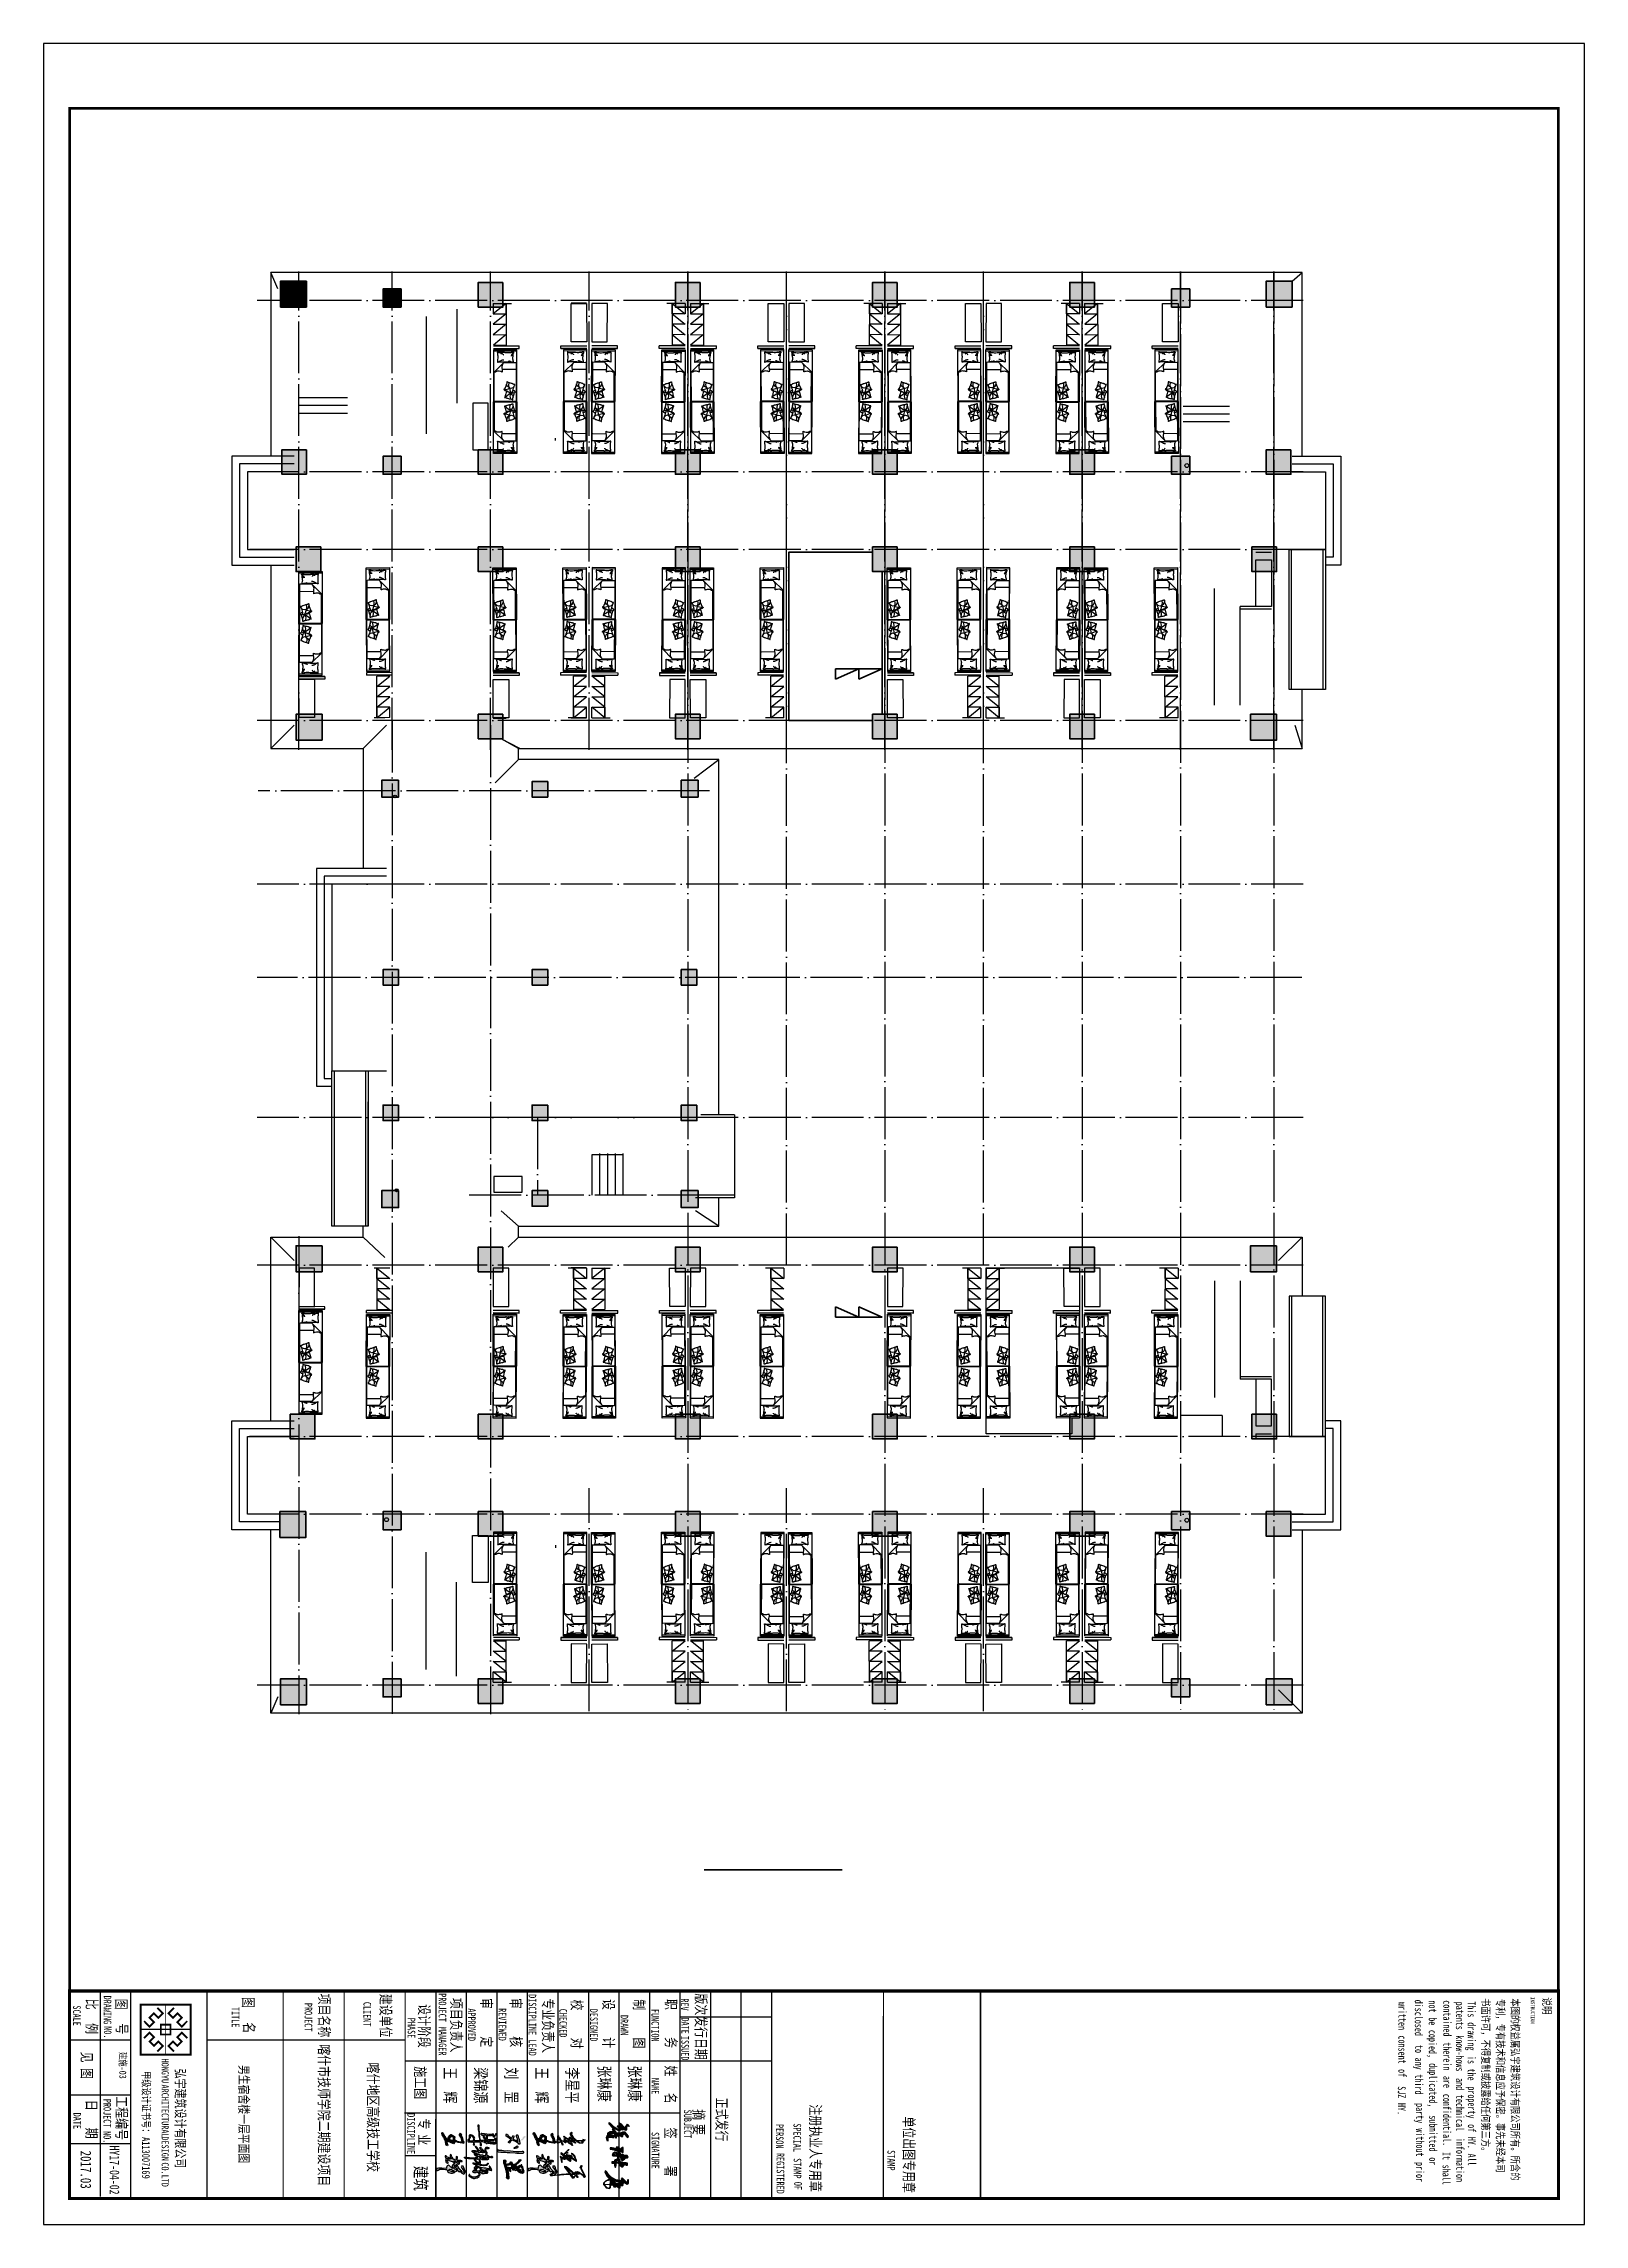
# Model space of a CAD drawing. Extents: x 39238 to 748440, y -374049 to 522939.
# Drawn here: x 39238 to 98638, y 169856 to 253956 of the extents above; entities that cross this region are included whole.
import ezdxf

# ---------------------------------------------------------------- set-up
doc = ezdxf.new("R2010")
doc.units = 0
doc.header["$LTSCALE"] = 1000
doc.header["$MEASUREMENT"] = 0
doc.linetypes.add('DOTE', pattern=[2.42, 2, -0.2, 0.02, -0.2])
for name, color, linetype in [('DIM_SYMB', 3, 'Continuous'), ('DOTE', 1, 'DOTE'), ('GROUND', 2, 'Continuous'), ('LVTRY', 6, 'Continuous'), ('PUB_TITLE', 7, 'Continuous'), ('STAIR', 3, 'Continuous'), ('TK', 126, 'Continuous'), ('WALL', 2, 'Continuous'), ('家具', 8, 'Continuous')]:
    doc.layers.add(name, color=color, linetype=linetype)
doc.layers.add('砼柱', color=2, linetype='Continuous', lineweight=35)
doc.styles.add('-宋体', font='', dxfattribs={"width": 0.8})
doc.styles.add('_TEL_DIM', font='simhei.ttf', dxfattribs={"width": 0.8, "height": 3.5})
doc.styles.add('DIM_FONT', font='simplex_.ttf', dxfattribs={"width": 0.7, "bigfont": 'GBCBIG'})
doc.styles.get('-宋体').set_extended_font_data('SimSun')

msp = doc.modelspace()

# ---------------------------------------------------------------- texts
at = {"style": '-宋体', "width": 0.75}
for s, height, p in [('建施-03', 267.7, (42160, 176503)), ('男生宿舍楼一层平面图', 370.3, (46777, 176001))]:
    msp.add_text(s, height=height, rotation=270, dxfattribs=at).set_placement(p)
at = {"insert": (50674, 204220), "char_height": 3.5, "width": 18.48, "attachment_point": 1, "style": '_TEL_DIM'}
msp.add_mtext('17.98平米', dxfattribs=at)

# ---------------------------------------------------------------- blocks, each defined once
blk = doc.blocks.new('M_C55HKH')
for p, q in [((0, -52), (900, -52)), ((26, -509), (26, -1968)), ((503, -489), (46, -489)), ((46, -761), (564, -761)), ((503, -489), (872, -858)), ((163, -1664), (89, -1649)), ((146, -1456), (100, -1409)), ((211, -1478), (146, -1456)), ((249, -1682), (175, -1667)), ((278, -1459), (211, -1478)), ((219, -1643), (211, -1652)), ((251, -1606), (219, -1643)), ((249, -1682), (286, -1639)), ((278, -1459), (251, -1606)), ((278, -1459), (305, -1407)), ((278, -1459), (357, -1410)), ((317, -1498), (278, -1459)), ((286, -1639), (333, -1628)), ((299, -1273), (295, -1270)), ((307, -1352), (299, -1273)), ((305, -1407), (307, -1352)), ((412, -1527), (317, -1498)), ((333, -1628), (405, -1618)), ((357, -1410), (393, -1337)), ((393, -1337), (392, -1318)), ((495, -1523), (412, -1527)), ((872, -1968), (872, -858)), ((46, -1988), (852, -1988)), ((154, -1766), (147, -1841)), ((196, -1718), (154, -1766)), ((249, -1682), (196, -1718)), ((266, -1787), (243, -1892)), ((249, -1682), (266, -1787)), ((292, -1700), (249, -1682)), ((391, -1769), (292, -1700)), ((469, -1839), (391, -1769))]:
    blk.add_line(p, q)
blk.add_lwpolyline([(0, -2000), (0, 0), (900, 0), (900, -2000)], close=True)
for points in [[(135, -134, -0.263368), (107, -115, -0.494818), (116, -96, -0.049225), (134, -94, -0.036831), (158, -96, -0.031893), (196, -104, 0.035782), (230, -111, 0.032941), (319, -117, 0.026564), (430, -111, 0.017905), (468, -106, -0.033397), (488, -104, -0.03204), (525, -104, 0.018442), (590, -107, 0.010837), (654, -107, 0.014624), (702, -104, 0.111249), (725, -96, -0.153708), (742, -92, -0.076444), (749, -94, -0.215512), (751, -96, -0.585858), (748, -99, 0.363489), (744, -102, 0.191716), (743, -113, -0.129675), (745, -130, -0.01735), (742, -147, 0.019326), (740, -162, 0.018818), (733, -230, 0.021828), (732, -289, 0.006204), (734, -323, 0.001963), (740, -430, 0.028341), (744, -466, -0.117014), (744, -475, -0.36606), (742, -476, -0.03973), (728, -473, -0.048309), (715, -468, 0.062981), (704, -464, 0.04058), (681, -461, 0.014345), (614, -458, 0.005484), (488, -459, 0.007153), (392, -462, 0.008762), (350, -465, -0.008153), (304, -468, -0.06251), (247, -463, 0.078669), (201, -461, 0.047825), (179, -466, -0.034494), (148, -473, -0.023571), (123, -476, -0.510228), (122, -475), (129, -445), (150, -363, 0.073041), (152, -343, 0.023305), (146, -282, 0.018299), (142, -259, -0.01097), (135, -221, -0.042281), (132, -187, -0.027201), (135, -133)], [(133, -150, -0.05369), (148, -163, -0.070312), (156, -175, -0.015448), (159, -183, -0.013244), (163, -194, -0.082127), (166, -212, -0.064164), (163, -235)], [(135, -134, -0.077379), (170, -159, -0.077379), (195, -194, -0.047525), (205, -218, -0.047525), (210, -244)], [(225, -460, 0.009729), (253, -451, 0.009729), (280, -441, 0.007971), (301, -432, 0.007971), (323, -423)], [(695, -462, 0.016108), (656, -436, 0.024599), (629, -421, 0.009477), (580, -397, 0.015937), (550, -385, 0.072521), (534, -381, 0.033339), (498, -381)], [(503, -489, -0.085272), (566, -599, -0.124044), (575, -686), (562, -782), (563, -854)], [(609, -107, 0.027842), (585, -118, 0.048685), (573, -126, 0.023666), (545, -150, 0.031223), (526, -171, 0.046801), (521, -179, 0.023191), (513, -196)], [(563, -854, -0.027362), (602, -838, -0.040834), (629, -830, -0.038441), (717, -821, -0.076528), (761, -826, -0.103649), (788, -840, 0.093398), (818, -857, 0.072727), (841, -861, 0.052315), (872, -858)], [(691, -102, 0.088153), (656, -105, 0.088153), (625, -120, 0.077547), (604, -142, 0.077547), (590, -169)], [(400, -1581, 0.025626), (402, -1591, 0.0108), (426, -1697, 0.00456), (445, -1769, 0.01125), (454, -1797, 0.069394), (462, -1813, -0.079756), (468, -1827, -0.106399), (469, -1839, -0.328642), (466, -1842, -0.299547), (461, -1840, 0.189917), (454, -1835, 0.033518), (446, -1833, 0.075627), (442, -1833, 0.053489), (436, -1835, 0.017838), (418, -1843, 0.038394), (397, -1855, -0.059529), (384, -1862, -0.035943), (362, -1869, -0.011245), (291, -1884, -0.006203), (259, -1889, 0.010783), (241, -1893, 0.019485), (230, -1895, 0.005062), (188, -1908, 0.101392), (167, -1919, -0.223768), (156, -1922, -0.25558), (153, -1920, -0.081563), (150, -1907, -0.071805), (151, -1893, 0.069985), (152, -1879, 0.03546), (145, -1831, 0.029432), (130, -1774, 0.001554), (121, -1746, -0.00152), (112, -1718, -0.004735), (102, -1689, 0.00382), (91, -1653, 0.296001), (66, -1634, -0.649774), (61, -1616, -0.02319), (65, -1613, 0.0288), (68, -1610, 0.005727), (73, -1605, -0.004358), (80, -1599, -0.027528), (94, -1586, -0.046214), (104, -1580, -0.194121), (117, -1579, 0.133719), (137, -1580, 0.005779), (155, -1575, 0.008882)]]:
    blk.add_lwpolyline(points, format="xyb")
blk.add_lwpolyline([(345, -1251, 0.101392), (366, -1238, -0.223768), (377, -1234, -0.25558), (380, -1236, -0.081563), (384, -1249, -0.071805), (384, -1263, 0.069985), (384, -1277, 0.03546), (394, -1324, 0.029432), (414, -1380, 0.001554), (425, -1407, -0.00152), (437, -1434, -0.004735), (448, -1462, 0.00382), (462, -1497, 0.296001), (488, -1515, -0.649774), (495, -1532, -0.02319), (491, -1536, 0.0288), (488, -1539, 0.005727), (484, -1544, -0.004358), (478, -1551, -0.027528), (464, -1564, -0.046214), (455, -1571, -0.194121), (442, -1573, 0.133719), (422, -1574, 0.011505), (387, -1586, 0.008882), (343, -1604, 0.012426), (286, -1629, -0.033612), (264, -1637), (218, -1652), (182, -1663, 0.224341), (170, -1674, -0.722772), (163, -1673, -0.103513), (163, -1670, 0.053465), (163, -1664, 0.030109), (161, -1646, -0.031436), (159, -1628, -0.05324), (160, -1616, 0.05518), (161, -1604, 0.056271), (157, -1583, 0.0108), (124, -1480, 0.00456), (100, -1409, 0.01125), (89, -1381, 0.069394), (80, -1366, -0.079756), (73, -1353, -0.106399), (71, -1341, -0.328642), (74, -1338, -0.299547), (79, -1340, 0.189917), (86, -1344, 0.033518), (94, -1345, 0.075627), (98, -1345, 0.053489), (104, -1343, 0.017838), (122, -1333, 0.038394), (141, -1319, -0.059529), (154, -1311, -0.035943), (175, -1303, -0.011245), (245, -1283, -0.006203), (276, -1275, 0.010783), (295, -1270, 0.019485), (305, -1266, 0.005062)], format="xyb", close=True)
for centre, start, end in [((46, -509), 90, 180), ((46, -741), 180, 270), ((46, -1968), 180, 270), ((852, -1968), 270, 0)]:
    blk.add_arc(centre, 20, start, end)
at = {"style": 'DIM_FONT', "width": 0.8, "flags": 9}
for tag in ['XSIZE', 'YSIZE']:
    blk.add_attdef(tag, (0, 0), '', height=0.5, dxfattribs=at)
blk = doc.blocks.new('sde')
for p, q in [((193374, 243331), (193879, 243331)), ((193374, 243331), (193374, 242931)), ((193874, 243331), (193374, 242931)), ((193874, 242931), (193874, 243331)), ((193874, 243331), (193874, 241732)), ((193374, 242931), (193874, 242931)), ((193874, 242931), (193374, 242531)), ((193374, 242531), (193874, 242531)), ((193874, 242531), (193374, 242131)), ((193374, 242131), (193874, 242131)), ((193874, 242131), (193374, 241732)), ((193374, 241732), (193874, 241732)), ((193374, 241695), (194374, 241695)), ((193374, 241595), (194374, 241595)), ((193374, 241595), (194374, 241595)), ((194374, 241595), (194374, 241695)), ((195974, 241695), (196974, 241695)), ((195974, 241595), (195974, 241695)), ((195974, 241595), (196974, 241595)), ((196974, 241595), (195974, 241595))]:
    blk.add_line(p, q)
at = {"layer": 'LVTRY'}
blk.add_lwpolyline([(196975, 243327), (196975, 241846), (196375, 241846), (196375, 243327)], close=True, dxfattribs=at)
at = {"layer": 'WALL'}
blk.add_line((193674, 243331), (194084, 243330), dxfattribs=at)
at = {"layer": '家具', "xscale": -1, "rotation": 359.9999999533093}
for p in [(194274, 241545), (196974, 241545)]:
    blk.add_blockref('M_C55HKH', p, dxfattribs=at)
at = {"layer": '家具', "rotation": 179.9999999533093}
for p in [(194274, 237545), (196974, 237545)]:
    blk.add_blockref('M_C55HKH', p, dxfattribs=at)
blk = doc.blocks.new('logo')
at = {"color": 6}
blk.add_line((1004, 2011), (1004, 0), dxfattribs=at)
at = {"color": 6, "const_width": 74.6}
for points in [[(0, 2011), (2008, 2011), (2008, 0), (0, 0)], [(809, 1198), (1199, 1198), (1199, 813), (809, 813)]]:
    blk.add_lwpolyline(points, close=True, dxfattribs=at)
at = {"color": 6}
blk.add_lwpolyline([(0, 2011), (2008, 2011), (2008, 0), (0, 0)], close=True, dxfattribs=at)
for points, const_width in [([(660, 1874), (883, 1654), (704, 1475), (526, 1653), (350, 1477), (528, 1299), (350, 1120), (129, 1340)], 74.6), ([(1004, 2011), (1004, 0)], 15.2), ([(1348, 1874), (1125, 1654), (1304, 1475), (1482, 1653), (1658, 1477), (1480, 1299), (1659, 1120), (1879, 1340)], 74.6), ([(0, 1006), (2008, 1006)], 15.2), ([(660, 137), (883, 357), (704, 536), (526, 358), (350, 534), (528, 712), (350, 891), (129, 671)], 74.6), ([(1348, 137), (1125, 357), (1304, 536), (1482, 358), (1658, 534), (1480, 712), (1659, 891), (1879, 671)], 74.6)]:
    blk.add_lwpolyline(points, dxfattribs=dict(at, const_width=const_width))
blk = doc.blocks.new('lxp')
h = blk.add_hatch(color=256)
h.paths.add_polyline_path([(28573, 14707), (28573, 14711), (28573, 14720), (28573, 14721), (28573, 14723), (28573, 14725), (28572, 14726), (28571, 14727), (28569, 14727), (28567, 14726), (28564, 14725), (28564, 14727), (28564, 14729), (28563, 14730), (28561, 14731), (28559, 14734), (28556, 14737), (28554, 14740), (28553, 14740), (28553, 14738), (28553, 14735), (28553, 14732), (28551, 14731), (28551, 14727), (28553, 14730), (28554, 14729), (28558, 14728), (28558, 14716), (28557, 14708), (28557, 14691), (28551, 14683), (28545, 14677), (28542, 14673), (28539, 14672), (28536, 14670), (28533, 14669), (28526, 14662), (28523, 14660), (28521, 14660), (28518, 14661), (28517, 14662), (28512, 14662), (28511, 14663), (28508, 14660), (28511, 14659), (28512, 14658), (28512, 14655), (28515, 14654), (28517, 14654), (28519, 14654), (28523, 14655), (28529, 14659), (28534, 14662), (28540, 14668), (28548, 14674), (28552, 14678), (28556, 14683), (28556, 14669), (28556, 14668), (28542, 14658), (28538, 14654), (28537, 14650), (28542, 14647), (28548, 14646), (28551, 14645), (28546, 14636), (28537, 14623), (28533, 14619), (28532, 14618), (28533, 14616), (28537, 14616), (28537, 14619), (28542, 14624), (28547, 14632), (28550, 14637), (28553, 14641), (28555, 14642), (28556, 14643), (28557, 14643), (28559, 14642), (28561, 14638), (28562, 14637), (28560, 14634), (28550, 14622), (28548, 14622), (28547, 14621), (28546, 14619), (28547, 14618), (28550, 14618), (28552, 14619), (28554, 14619), (28557, 14620), (28561, 14622), (28565, 14624), (28567, 14625), (28569, 14624), (28567, 14622), (28564, 14617), (28560, 14614), (28559, 14610), (28559, 14604), (28561, 14600), (28560, 14600), (28557, 14599), (28552, 14597), (28548, 14593), (28542, 14589), (28540, 14587), (28537, 14585), (28534, 14584), (28531, 14584), (28529, 14582), (28531, 14580), (28538, 14580), (28541, 14580), (28546, 14579), (28549, 14578), (28555, 14578), (28559, 14577), (28565, 14575), (28570, 14575), (28573, 14576), (28574, 14578), (28574, 14581), (28572, 14586), (28565, 14599), (28566, 14599), (28568, 14599), (28570, 14601), (28572, 14602), (28575, 14604), (28577, 14604), (28580, 14605), (28582, 14605), (28584, 14607), (28584, 14609), (28582, 14609), (28580, 14609), (28576, 14608), (28573, 14607), (28569, 14604), (28564, 14602), (28563, 14602), (28562, 14604), (28562, 14610), (28562, 14612), (28566, 14615), (28569, 14622), (28571, 14625), (28571, 14626), (28568, 14628), (28566, 14626), (28564, 14626), (28561, 14625), (28558, 14623), (28555, 14621), (28553, 14621), (28552, 14621), (28553, 14623), (28558, 14629), (28561, 14632), (28567, 14638), (28575, 14647), (28579, 14654), (28583, 14660), (28587, 14664), (28587, 14665), (28587, 14666), (28584, 14666), (28581, 14665), (28577, 14663), (28574, 14662), (28570, 14660), (28566, 14657), (28562, 14653), (28561, 14653), (28561, 14657), (28562, 14660), (28568, 14673), (28571, 14679), (28573, 14681), (28573, 14684), (28570, 14684), (28568, 14682), (28565, 14677), (28563, 14675), (28560, 14672), (28559, 14672), (28559, 14688), (28566, 14694), (28569, 14699)])
h.paths.add_polyline_path([(28562, 14697), (28560, 14695), (28560, 14700), (28561, 14716), (28561, 14728), (28561, 14728), (28561, 14728), (28562, 14727), (28564, 14723), (28564, 14722), (28566, 14723), (28567, 14724), (28568, 14725), (28571, 14724), (28571, 14712), (28569, 14708)], flags=16)
h.paths.add_polyline_path([(28564, 14672), (28564, 14670), (28563, 14667), (28562, 14665), (28561, 14664), (28560, 14664), (28559, 14668), (28560, 14669), (28562, 14671)], flags=16)
h.paths.add_polyline_path([(28556, 14665), (28557, 14663), (28558, 14662), (28558, 14658), (28556, 14654), (28555, 14650), (28553, 14648), (28551, 14648), (28550, 14648), (28547, 14649), (28545, 14649), (28543, 14650), (28541, 14651), (28543, 14653), (28545, 14656), (28546, 14657), (28549, 14658), (28551, 14660)], flags=16)
h.paths.add_polyline_path([(28580, 14661), (28580, 14660), (28578, 14657), (28573, 14650), (28568, 14643), (28566, 14641), (28565, 14641), (28564, 14641), (28562, 14643), (28562, 14646), (28562, 14647), (28562, 14648), (28564, 14650), (28566, 14652), (28569, 14654), (28571, 14657), (28574, 14658), (28577, 14659), (28579, 14661)], flags=16)
h.paths.add_polyline_path([(28563, 14597), (28564, 14595), (28567, 14588), (28571, 14581), (28569, 14579), (28565, 14579), (28559, 14580), (28552, 14581), (28547, 14581), (28544, 14582), (28540, 14582), (28540, 14583), (28544, 14586), (28550, 14590), (28555, 14594), (28562, 14597)], flags=16)
blk.add_hatch(color=256).paths.add_polyline_path([(28635, 14617), (28636, 14620), (28633, 14625), (28632, 14628), (28631, 14633), (28631, 14641), (28630, 14640), (28630, 14627), (28629, 14626), (28612, 14645), (28610, 14645), (28610, 14642)])
h = blk.add_hatch(color=256)
h.paths.add_polyline_path([(28673, 14679), (28677, 14685), (28679, 14687), (28680, 14688), (28680, 14690), (28676, 14690), (28661, 14684), (28648, 14679), (28640, 14673), (28635, 14669), (28633, 14660), (28633, 14659), (28634, 14659), (28641, 14670), (28659, 14680), (28667, 14683), (28671, 14685), (28672, 14684), (28661, 14667), (28652, 14665), (28648, 14660), (28644, 14641), (28644, 14637), (28642, 14634), (28640, 14630), (28642, 14628), (28652, 14638), (28654, 14638), (28652, 14635), (28645, 14621), (28635, 14607), (28630, 14600), (28632, 14598), (28634, 14598), (28662, 14630), (28662, 14628), (28661, 14624), (28653, 14620), (28651, 14614), (28659, 14605), (28654, 14599), (28651, 14598), (28649, 14596), (28652, 14594), (28657, 14596), (28665, 14597), (28684, 14601), (28687, 14604), (28685, 14605), (28679, 14605), (28670, 14602), (28659, 14600), (28658, 14600), (28661, 14602), (28665, 14608), (28668, 14617), (28668, 14623), (28666, 14625), (28664, 14626), (28666, 14633), (28670, 14639), (28677, 14648), (28679, 14652), (28679, 14655), (28677, 14657), (28674, 14658), (28672, 14657), (28670, 14656), (28667, 14656), (28666, 14654), (28665, 14650), (28664, 14645), (28664, 14642), (28664, 14637), (28662, 14636), (28653, 14625), (28651, 14623), (28652, 14626), (28656, 14634), (28656, 14638), (28656, 14640), (28655, 14641), (28651, 14641), (28651, 14642), (28656, 14648), (28660, 14655), (28662, 14659), (28663, 14664), (28663, 14665), (28668, 14671)])
h.paths.add_polyline_path([(28659, 14662), (28658, 14661), (28655, 14657), (28652, 14651), (28648, 14645), (28647, 14646), (28648, 14649), (28651, 14658), (28653, 14661), (28656, 14663), (28658, 14663)], flags=16)
h.paths.add_polyline_path([(28670, 14654), (28673, 14654), (28675, 14654), (28675, 14653), (28674, 14650), (28673, 14648), (28670, 14645), (28668, 14641), (28667, 14641), (28667, 14644), (28668, 14650), (28669, 14653)], flags=16)
h.paths.add_polyline_path([(28665, 14621), (28666, 14620), (28665, 14619), (28665, 14617), (28664, 14614), (28664, 14612), (28663, 14611), (28662, 14612), (28663, 14613), (28663, 14617), (28663, 14620)], flags=16)
h.paths.add_polyline_path([(28660, 14619), (28660, 14617), (28660, 14614), (28659, 14611), (28656, 14615), (28657, 14617), (28660, 14619)], flags=16)
h = blk.add_hatch(color=256)
h.paths.add_polyline_path([(28760, 14690), (28755, 14694), (28755, 14697), (28755, 14703), (28749, 14707), (28755, 14716), (28759, 14722), (28767, 14731), (28776, 14737), (28776, 14739), (28771, 14740), (28759, 14737), (28720, 14718), (28714, 14718), (28708, 14722), (28705, 14721), (28705, 14719), (28711, 14715), (28715, 14712), (28720, 14714), (28725, 14717), (28737, 14724), (28746, 14728), (28759, 14732), (28763, 14734), (28766, 14734), (28766, 14734), (28762, 14729), (28758, 14725), (28751, 14716), (28745, 14707), (28742, 14706), (28743, 14703), (28743, 14701), (28740, 14694), (28741, 14682), (28747, 14680), (28751, 14682), (28754, 14682), (28754, 14679), (28742, 14667), (28723, 14644), (28710, 14628), (28708, 14621), (28715, 14621), (28730, 14632), (28754, 14650), (28754, 14629), (28756, 14601), (28759, 14576), (28761, 14551), (28760, 14542), (28755, 14546), (28748, 14555), (28750, 14547), (28756, 14538), (28761, 14535), (28765, 14539), (28765, 14548), (28764, 14565), (28761, 14593), (28758, 14638), (28757, 14646), (28757, 14653), (28765, 14658), (28779, 14668), (28782, 14673), (28775, 14675), (28770, 14678), (28765, 14684), (28765, 14686), (28766, 14688), (28774, 14694), (28776, 14696), (28775, 14699), (28773, 14698), (28767, 14694)])
h.paths.add_polyline_path([(28758, 14687), (28756, 14687), (28757, 14689), (28758, 14688)], flags=16)
h.paths.add_polyline_path([(28762, 14684), (28763, 14684), (28763, 14682), (28766, 14679), (28772, 14673), (28775, 14671), (28772, 14668), (28769, 14666), (28764, 14663), (28760, 14659), (28757, 14658), (28757, 14678), (28762, 14683)], flags=16)
h.paths.add_polyline_path([(28753, 14685), (28747, 14683), (28744, 14685), (28744, 14691), (28744, 14698), (28746, 14700), (28750, 14696), (28752, 14692), (28753, 14688)], flags=16)
h.paths.add_polyline_path([(28754, 14674), (28754, 14663), (28754, 14655), (28745, 14648), (28728, 14635), (28717, 14627), (28714, 14627), (28716, 14631), (28724, 14639), (28737, 14655), (28753, 14674)], flags=16)
h.paths.add_polyline_path([(28751, 14700), (28749, 14700), (28748, 14703), (28748, 14703), (28751, 14701)], flags=16)
for points in [[(28512, 14662), (28517, 14662), (28518, 14661), (28521, 14660), (28523, 14660), (28526, 14662), (28533, 14669), (28536, 14670), (28539, 14672), (28542, 14673), (28545, 14677), (28551, 14683), (28557, 14691), (28557, 14708), (28558, 14716), (28558, 14728), (28554, 14729), (28553, 14730), (28551, 14727), (28551, 14731), (28553, 14732), (28553, 14735), (28553, 14738), (28553, 14740), (28554, 14740), (28556, 14737), (28559, 14734), (28561, 14731), (28563, 14730), (28564, 14729), (28564, 14727), (28564, 14725), (28567, 14726), (28569, 14727), (28571, 14727), (28572, 14726), (28573, 14725), (28573, 14723), (28573, 14721), (28573, 14720), (28573, 14711), (28573, 14707), (28569, 14699), (28566, 14694), (28559, 14688), (28559, 14672), (28560, 14672), (28563, 14675), (28565, 14677), (28568, 14682), (28570, 14684), (28573, 14684), (28573, 14681), (28571, 14679), (28568, 14673), (28562, 14660), (28561, 14657), (28561, 14653), (28562, 14653), (28566, 14657), (28570, 14660), (28574, 14662), (28577, 14663), (28581, 14665), (28584, 14666), (28587, 14666), (28587, 14665), (28587, 14664), (28583, 14660), (28579, 14654), (28575, 14647), (28567, 14638), (28561, 14632), (28558, 14629), (28553, 14623), (28552, 14621), (28553, 14621), (28555, 14621), (28558, 14623), (28561, 14625), (28564, 14626), (28566, 14626), (28568, 14628), (28571, 14626), (28571, 14625), (28569, 14622), (28566, 14615), (28562, 14612), (28562, 14610), (28562, 14604), (28563, 14602), (28564, 14602), (28569, 14604), (28573, 14607), (28576, 14608), (28580, 14609), (28582, 14609), (28584, 14609), (28584, 14607), (28582, 14605), (28580, 14605), (28577, 14604), (28575, 14604), (28572, 14602), (28570, 14601), (28568, 14599), (28566, 14599), (28565, 14599), (28572, 14586), (28574, 14581), (28574, 14578), (28573, 14576), (28570, 14575), (28565, 14575), (28559, 14577), (28555, 14578), (28549, 14578), (28546, 14579), (28541, 14580), (28538, 14580), (28531, 14580), (28529, 14582), (28531, 14584), (28534, 14584), (28537, 14585), (28540, 14587), (28542, 14589), (28548, 14593), (28552, 14597), (28557, 14599), (28560, 14600), (28561, 14600), (28559, 14604), (28559, 14610), (28560, 14614), (28564, 14617), (28567, 14622), (28569, 14624), (28567, 14625), (28565, 14624), (28561, 14622), (28557, 14620), (28554, 14619), (28552, 14619), (28550, 14618), (28547, 14618), (28546, 14619), (28547, 14621), (28548, 14622), (28550, 14622), (28560, 14634), (28562, 14637), (28561, 14638), (28559, 14642), (28557, 14643), (28556, 14643), (28555, 14642), (28553, 14641), (28550, 14637), (28547, 14632), (28542, 14624), (28537, 14619), (28537, 14616), (28533, 14616), (28532, 14618), (28533, 14619), (28537, 14623), (28546, 14636), (28551, 14645), (28548, 14646), (28542, 14647), (28537, 14650), (28538, 14654), (28542, 14658), (28556, 14668), (28556, 14669), (28556, 14683), (28552, 14678), (28548, 14674), (28540, 14668), (28534, 14662), (28529, 14659), (28523, 14655), (28519, 14654), (28517, 14654), (28515, 14654), (28512, 14655), (28512, 14658), (28511, 14659), (28508, 14660), (28511, 14663), (28512, 14662)], [(28556, 14665), (28551, 14660), (28549, 14658), (28546, 14657), (28545, 14656), (28543, 14653), (28541, 14651), (28543, 14650), (28545, 14649), (28547, 14649), (28550, 14648), (28551, 14648), (28553, 14648), (28555, 14650), (28556, 14654), (28558, 14658), (28558, 14662), (28557, 14663), (28556, 14665)], [(28564, 14672), (28562, 14671), (28560, 14669), (28559, 14668), (28560, 14664), (28561, 14664), (28562, 14665), (28563, 14667), (28564, 14670), (28564, 14672), (28564, 14672)], [(28561, 14728), (28561, 14716), (28560, 14700), (28560, 14695), (28562, 14697), (28569, 14708), (28571, 14712), (28571, 14724), (28568, 14725), (28567, 14724), (28566, 14723), (28564, 14722), (28564, 14723), (28562, 14727), (28561, 14728), (28561, 14728), (28561, 14728)], [(28579, 14661), (28577, 14659), (28574, 14658), (28571, 14657), (28569, 14654), (28566, 14652), (28564, 14650), (28562, 14648), (28562, 14647), (28562, 14646), (28562, 14643), (28564, 14641), (28565, 14641), (28566, 14641), (28568, 14643), (28573, 14650), (28578, 14657), (28580, 14660), (28580, 14661), (28579, 14661)], [(28612, 14645), (28629, 14626), (28630, 14627), (28630, 14640), (28631, 14641), (28631, 14633), (28632, 14628), (28633, 14625), (28636, 14620), (28635, 14617), (28610, 14642), (28610, 14645), (28612, 14645), (28612, 14645)], [(28634, 14659), (28641, 14670), (28659, 14680), (28667, 14683), (28671, 14685), (28672, 14684), (28661, 14667), (28652, 14665), (28648, 14660), (28644, 14641), (28644, 14637), (28642, 14634), (28640, 14630), (28642, 14628), (28652, 14638), (28654, 14638), (28652, 14635), (28645, 14621), (28635, 14607), (28630, 14600), (28632, 14598), (28634, 14598), (28662, 14630), (28662, 14628), (28661, 14624), (28653, 14620), (28651, 14614), (28659, 14605), (28654, 14599), (28651, 14598), (28649, 14596), (28652, 14594), (28657, 14596), (28665, 14597), (28684, 14601), (28687, 14604), (28685, 14605), (28679, 14605), (28670, 14602), (28659, 14600), (28658, 14600), (28661, 14602), (28665, 14608), (28668, 14617), (28668, 14623), (28666, 14625), (28664, 14626), (28666, 14633), (28670, 14639), (28677, 14648), (28679, 14652), (28679, 14655), (28677, 14657), (28674, 14658), (28672, 14657), (28670, 14656), (28667, 14656), (28666, 14654), (28665, 14650), (28664, 14645), (28664, 14642), (28664, 14637), (28662, 14636), (28653, 14625), (28651, 14623), (28652, 14626), (28656, 14634), (28656, 14638), (28656, 14640), (28655, 14641), (28651, 14641), (28651, 14642), (28656, 14648), (28660, 14655), (28662, 14659), (28663, 14664), (28663, 14665), (28668, 14671), (28673, 14679), (28677, 14685), (28679, 14687), (28680, 14688), (28680, 14690), (28676, 14690), (28661, 14684), (28648, 14679), (28640, 14673), (28635, 14669), (28633, 14660), (28633, 14659), (28634, 14659)], [(28658, 14663), (28656, 14663), (28653, 14661), (28651, 14658), (28648, 14649), (28647, 14646), (28648, 14645), (28652, 14651), (28655, 14657), (28658, 14661), (28659, 14662), (28658, 14663)], [(28669, 14653), (28668, 14650), (28667, 14644), (28667, 14641), (28668, 14641), (28670, 14645), (28673, 14648), (28674, 14650), (28675, 14653), (28675, 14654), (28673, 14654), (28670, 14654), (28669, 14653)], [(28708, 14722), (28714, 14718), (28720, 14718), (28759, 14737), (28771, 14740), (28776, 14739), (28776, 14737), (28767, 14731), (28759, 14722), (28755, 14716), (28749, 14707), (28755, 14703), (28755, 14697), (28755, 14694), (28760, 14690), (28767, 14694), (28773, 14698), (28775, 14699), (28776, 14696), (28774, 14694), (28766, 14688), (28765, 14686), (28765, 14684), (28770, 14678), (28775, 14675), (28782, 14673), (28779, 14668), (28765, 14658), (28757, 14653), (28757, 14646), (28758, 14638), (28761, 14593), (28764, 14565), (28765, 14548), (28765, 14539), (28761, 14535), (28756, 14538), (28750, 14547), (28748, 14555), (28755, 14546), (28760, 14542), (28761, 14551), (28759, 14576), (28756, 14601), (28754, 14629), (28754, 14650), (28730, 14632), (28715, 14621), (28708, 14621), (28710, 14628), (28723, 14644), (28742, 14667), (28754, 14679), (28754, 14682), (28751, 14682), (28747, 14680), (28741, 14682), (28740, 14694), (28743, 14701), (28743, 14703), (28742, 14706), (28745, 14707), (28751, 14716), (28758, 14725), (28762, 14729), (28766, 14734), (28766, 14734), (28763, 14734), (28759, 14732), (28746, 14728), (28737, 14724), (28725, 14717), (28720, 14714), (28715, 14712), (28711, 14715), (28705, 14719), (28705, 14721), (28708, 14722)], [(28753, 14674), (28737, 14655), (28724, 14639), (28716, 14631), (28714, 14627), (28717, 14627), (28728, 14635), (28745, 14648), (28754, 14655), (28754, 14663), (28754, 14674), (28753, 14674)], [(28746, 14700), (28750, 14696), (28752, 14692), (28753, 14688), (28753, 14685), (28747, 14683), (28744, 14685), (28744, 14691), (28744, 14698), (28746, 14700)], [(28748, 14703), (28751, 14701), (28751, 14700), (28749, 14700), (28748, 14703), (28748, 14703)], [(28757, 14689), (28756, 14687), (28758, 14687), (28758, 14688), (28757, 14689)], [(28762, 14683), (28757, 14678), (28757, 14658), (28760, 14659), (28764, 14663), (28769, 14666), (28772, 14668), (28775, 14671), (28772, 14673), (28766, 14679), (28763, 14682), (28763, 14684), (28762, 14684), (28762, 14683)], [(28562, 14597), (28555, 14594), (28550, 14590), (28544, 14586), (28540, 14583), (28540, 14582), (28544, 14582), (28547, 14581), (28552, 14581), (28559, 14580), (28565, 14579), (28569, 14579), (28571, 14581), (28567, 14588), (28564, 14595), (28563, 14597), (28562, 14597)], [(28660, 14619), (28657, 14617), (28656, 14615), (28659, 14611), (28660, 14614), (28660, 14617), (28660, 14619), (28660, 14619)], [(28665, 14621), (28663, 14620), (28663, 14617), (28663, 14613), (28662, 14612), (28663, 14611), (28664, 14612), (28664, 14614), (28665, 14617), (28665, 14619), (28666, 14620), (28665, 14621)]]:
    blk.add_lwpolyline(points)
blk = doc.blocks.new('jztq')
for points in [[(261460, 262311), (261471, 262321), (261526, 262376), (261546, 262432), (261527, 262452), (261426, 262452), (261360, 262493), (261385, 262536), (261392, 262544), (261381, 262555), (261354, 262539), (261306, 262491), (261348, 262450), (261399, 262399), (261456, 262399), (261389, 262333), (261288, 262232), (261233, 262176), (261269, 262176), (261320, 262176), (261435, 262265), (261454, 262251), (261404, 262183), (261351, 262130), (261376, 262104), (261421, 262126), (261469, 262174), (261504, 262174), (261504, 262149), (261460, 262076), (261392, 261948), (261269, 261825), (261233, 261789), (261304, 261789), (261425, 261909), (261478, 262000), (261553, 262140), (261575, 262194), (261519, 262216), (261501, 262198), (261463, 262184), (261463, 262194), (261485, 262227), (261512, 262268), (261536, 262292), (261520, 262323), (261508, 262311)], [(261776, 262258), (261776, 262309), (261703, 262328), (261671, 262361), (261711, 262401), (261782, 262453), (261812, 262524), (261763, 262533), (261606, 262399), (261606, 262305), (261646, 262208), (261646, 262079), (261501, 261968), (261501, 261908), (261595, 261957), (261595, 261807), (261651, 261729), (261700, 261729), (261726, 261754), (261760, 261697), (261811, 261672), (261927, 261699), (261942, 261747), (261855, 261747), (261798, 261747), (261798, 261784), (261817, 261910), (261817, 261980), (261745, 261980), (261728, 261933), (261707, 261823), (261707, 261783), (261666, 261783), (261666, 261822), (261653, 261916), (261653, 261975), (261761, 262015), (261832, 262030), (261832, 262065), (261739, 262078), (261696, 262055), (261696, 262075), (261755, 262103), (261795, 262143), (261795, 262172), (261742, 262172), (261709, 262172)], [(261795, 262143), (261795, 262172), (261742, 262172), (261709, 262172), (261776, 262258), (261776, 262309), (261703, 262328), (261671, 262361), (261711, 262401), (261782, 262453), (261812, 262524), (261763, 262533), (261606, 262399), (261606, 262305), (261646, 262208), (261646, 262079), (261596, 262041), (261832, 262041), (261832, 262065), (261739, 262078), (261696, 262055), (261696, 262075), (261755, 262103)], [(261817, 261910), (261817, 261980), (261745, 261980), (261728, 261933), (261707, 261823), (261707, 261783), (261666, 261783), (261666, 261822), (261653, 261916), (261653, 261975), (261761, 262015), (261832, 262030), (261832, 262041), (261596, 262041), (261501, 261968), (261501, 261908), (261595, 261957), (261595, 261807), (261651, 261729), (261700, 261729), (261726, 261754), (261760, 261697), (261811, 261672), (261927, 261699), (261942, 261747), (261855, 261747), (261798, 261747), (261798, 261784)]]:
    blk.add_hatch(color=1).paths.add_polyline_path(points)
h = blk.add_hatch(color=1)
h.paths.add_polyline_path([(262511, 262367), (262472, 262298), (262504, 262267), (262436, 262230), (262362, 262189), (262279, 262106), (262279, 262149), (262325, 262229), (262393, 262296), (262393, 262331), (262315, 262331), (262201, 262331), (262201, 262286), (262220, 262267), (262282, 262267), (262282, 262234), (262184, 262136), (262184, 262082), (262184, 262061), (262218, 262095), (262242, 262037), (262213, 261903), (262213, 261827), (262263, 261827), (262291, 261962), (262344, 262106), (262389, 262151), (262485, 262185), (262485, 262139), (262415, 262139), (262382, 262005), (262428, 261924), (262485, 261898), (262521, 261934), (262521, 262068), (262564, 262111), (262637, 262111), (262694, 261990), (262753, 261990), (262753, 261884), (262802, 261884), (262802, 261981), (262951, 262004), (262976, 262029), (262889, 262057), (262821, 262057), (262792, 262086), (262814, 262170), (262897, 262217), (262954, 262274), (262954, 262317), (262890, 262355), (262862, 262384), (262882, 262447), (262882, 262495), (262810, 262495), (262791, 262445), (262791, 262360), (262767, 262276), (262767, 262220), (262701, 262198), (262570, 262152), (262531, 262152), (262554, 262211), (262679, 262244), (262701, 262300), (262653, 262384), (262606, 262431), (262606, 262487), (262573, 262520), (262511, 262487)])
h.paths.add_polyline_path([(262476, 262089), (262491, 262074), (262491, 262010), (262441, 261989), (262423, 262055), (262449, 262082)], flags=16)
h.paths.add_polyline_path([(262696, 262129), (262745, 262143), (262771, 262143), (262771, 262098), (262755, 262041), (262710, 262085)], flags=16)
h = blk.add_hatch(color=1)
h.paths.add_polyline_path([(263553, 262372), (263613, 262480), (263594, 262534), (263543, 262534), (263448, 262534), (263430, 262516), (263468, 262496), (263537, 262496), (263537, 262458), (263431, 262351), (263372, 262293), (263421, 262245), (263502, 262286), (263472, 262211), (263447, 262047), (263342, 261859), (263240, 261758), (263123, 261685), (263100, 261630), (263151, 261615), (263306, 261701), (263419, 261813), (263471, 261945), (263532, 262125), (263532, 262166), (263602, 262166), (263602, 262070), (263507, 261946), (263529, 261924), (263439, 261834), (263423, 261785), (263497, 261651), (263576, 261572), (263609, 261572), (263633, 261572), (263676, 261615), (263760, 261677), (263781, 261801), (263749, 261833), (263637, 261847), (263637, 261930), (263715, 261966), (263715, 262049), (263689, 262075), (263753, 262178), (263753, 262217), (263697, 262217), (263665, 262217), (263665, 262316), (263624, 262333), (263594, 262303), (263594, 262229), (263541, 262229), (263561, 262298), (263578, 262347), (263566, 262359)])
h.paths.add_polyline_path([(263637, 262155), (263673, 262175), (263693, 262150), (263637, 262110)], flags=16)
h.paths.add_polyline_path([(263655, 262031), (263675, 262031), (263675, 261988), (263634, 261988), (263634, 262010)], flags=16)
h.paths.add_polyline_path([(263592, 261888), (263608, 261880), (263608, 261841), (263573, 261841), (263551, 261863)], flags=16)
h.paths.add_polyline_path([(263597, 261801), (263604, 261777), (263604, 261722), (263615, 261638), (263595, 261618), (263541, 261640), (263496, 261717), (263482, 261801)], flags=16)
h.paths.add_polyline_path([(263657, 261794), (263685, 261795), (263729, 261788), (263751, 261766), (263735, 261717), (263685, 261667), (263642, 261644), (263642, 261708), (263642, 261762)], flags=16)
at = {"layer": 'TK', "lineweight": 25}
h = blk.add_hatch(color=1, dxfattribs=at)
h.paths.add_polyline_path([(261665, 259601), (261712, 259618), (261732, 259606), (261838, 259664), (261926, 259677), (261963, 259688), (262002, 259714), (262050, 259696), (262025, 259647), (262024, 259581), (262015, 259554), (262008, 259495), (261971, 259402), (261974, 259367), (262001, 259364), (262057, 259309), (262008, 259199), (261966, 259108), (261912, 259038), (261937, 259039), (261990, 259063), (262035, 259067), (262078, 259075), (262111, 259094), (262142, 259081), (262116, 259032), (262082, 259023), (262031, 259013), (261995, 259001), (261991, 259012), (261925, 258989), (261892, 258978), (261859, 258949), (261830, 258939), (261813, 258923), (261754, 258903), (261719, 258875), (261687, 258859), (261657, 258859), (261636, 258871), (261626, 258894), (261645, 258918), (261702, 258937), (261747, 258973), (261773, 258985), (261815, 259004), (261830, 259016), (261856, 259044), (261901, 259094), (261909, 259103), (261888, 259107), (261854, 259107), (261818, 259115), (261764, 259141), (261721, 259169), (261707, 259206), (261707, 259229), (261781, 259354), (261797, 259362), (261873, 259356), (261897, 259364), (261931, 259361), (261928, 259412), (261953, 259462), (261976, 259508), (261980, 259544), (261980, 259580), (261973, 259632), (261971, 259650), (261935, 259632), (261873, 259625), (261810, 259591), (261760, 259568), (261731, 259552), (261700, 259552), (261648, 259582)])
h.paths.add_polyline_path([(261924, 259317), (261889, 259309), (261821, 259314), (261801, 259300), (261787, 259265), (261790, 259243), (261789, 259207), (261825, 259172), (261870, 259163), (261895, 259158), (261902, 259193), (261910, 259231), (261922, 259283)], flags=16)
h.paths.add_polyline_path([(261968, 259320), (261986, 259319), (262001, 259309), (262004, 259295), (262005, 259274), (261994, 259258), (261984, 259233), (261975, 259209), (261972, 259175), (261962, 259159), (261943, 259168), (261945, 259212), (261956, 259255), (261967, 259296)], flags=16)
at = {"layer": 'TK'}
h = blk.add_hatch(color=1, dxfattribs=at)
h.paths.add_polyline_path([(263114, 259349), (263135, 259316), (263135, 259259), (263119, 259195), (263088, 259133), (263058, 259133), (263044, 259169), (263055, 259232), (263077, 259280), (263091, 259322)], flags=16)
h.paths.add_polyline_path([(262944, 259605), (263004, 259636), (263056, 259678), (263080, 259699), (263137, 259709), (263163, 259709), (263148, 259666), (263108, 259617), (263074, 259586), (263034, 259555), (263012, 259534), (262943, 259495), (262918, 259485), (262877, 259459), (262849, 259433), (262869, 259401), (262896, 259401), (262947, 259437), (262934, 259428), (262917, 259397), (262911, 259385), (262894, 259358), (262877, 259339), (262865, 259306), (262877, 259284), (262913, 259257), (262956, 259269), (262982, 259283), (263007, 259283), (262983, 259244), (262964, 259226), (262942, 259202), (262916, 259174), (262900, 259147), (262887, 259126), (262909, 259089), (262909, 259066), (262959, 259050), (263008, 259050), (262996, 258859), (262996, 258806), (262996, 258737), (263014, 258687), (263014, 258671), (263052, 258656), (263087, 258656), (263087, 258697), (263077, 258727), (263042, 258784), (263042, 258825), (263042, 258869), (263042, 258931), (263057, 259012), (263057, 259057), (263105, 259082), (263145, 259100), (263169, 259131), (263187, 259213), (263187, 259280), (263169, 259354), (263140, 259369), (263128, 259404), (263113, 259433), (263079, 259446), (263048, 259402), (263036, 259363), (263014, 259338), (262937, 259338), (262937, 259354), (262957, 259385), (262988, 259403), (263001, 259439), (263086, 259485), (263115, 259485), (263139, 259533), (263128, 259553), (263116, 259553), (263130, 259578), (263191, 259632), (263210, 259657), (263231, 259708), (263214, 259731), (263148, 259766), (263112, 259766), (263048, 259733), (262991, 259713), (262952, 259701), (262921, 259687), (262921, 259674), (262921, 259639), (262921, 259620)])
h.paths.add_polyline_path([(262718, 259642), (262698, 259602), (262698, 259542), (262698, 259467), (262698, 259459), (262659, 259459), (262607, 259468), (262592, 259468), (262563, 259468), (262544, 259436), (262566, 259412), (262628, 259412), (262672, 259398), (262688, 259383), (262688, 259364), (262659, 259354), (262659, 259324), (262672, 259316), (262609, 259285), (262588, 259274), (262562, 259254), (262542, 259241), (262520, 259241), (262481, 259229), (262468, 259212), (262485, 259189), (262548, 259189), (262579, 259204), (262607, 259229), (262634, 259244), (262634, 259198), (262612, 259180), (262599, 259155), (262585, 259127), (262560, 259063), (262540, 259047), (262528, 259014), (262528, 258988), (262561, 258988), (262589, 259001), (262611, 259036), (262611, 259059), (262622, 259089), (262622, 259110), (262630, 259143), (262643, 259174), (262657, 259186), (262657, 259171), (262657, 259150), (262638, 259134), (262638, 259107), (262623, 259070), (262623, 259061), (262623, 259040), (262645, 259018), (262683, 259003), (262715, 259014), (262729, 259014), (262751, 259014), (262783, 259031), (262798, 259055), (262804, 259079), (262804, 259106), (262795, 259106), (262774, 259106), (262751, 259096), (262737, 259080), (262700, 259069), (262680, 259069), (262674, 259079), (262674, 259098), (262688, 259123), (262699, 259143), (262715, 259187), (262724, 259225), (262739, 259270), (262739, 259294), (262775, 259312), (262813, 259333), (262813, 259370), (262795, 259377), (262778, 259377), (262752, 259365), (262726, 259346), (262717, 259346), (262724, 259372), (262732, 259383), (262748, 259400), (262765, 259418), (262779, 259436), (262795, 259457), (262821, 259485), (262842, 259516), (262837, 259546), (262830, 259546), (262806, 259546), (262787, 259546), (262775, 259527), (262768, 259513), (262756, 259484), (262739, 259467), (262731, 259467), (262731, 259494), (262741, 259528), (262741, 259547), (262748, 259578), (262748, 259597), (262748, 259623), (262737, 259645), (262729, 259645)])
at = {"layer": 'TK', "lineweight": 25}
h = blk.add_hatch(color=1, dxfattribs=at)
h.paths.add_polyline_path([(262422, 258428), (262422, 258461), (262410, 258492), (262369, 258495), (262355, 258475), (262350, 258431), (262371, 258307), (262363, 258184), (262340, 257978), (262330, 257855), (262340, 257777), (262318, 257655), (262314, 257532), (262292, 257496), (262277, 257494), (262293, 257471), (262355, 257471), (262366, 257504), (262376, 257608), (262387, 257773), (262390, 257861), (262391, 257961), (262412, 258159), (262417, 258232), (262422, 258274), (262420, 258336)])
h.paths.add_polyline_path([(262219, 258254), (262193, 258270), (262164, 258272), (262141, 258245), (262162, 258220), (262181, 258176), (262208, 258141), (262232, 258118), (262245, 258129), (262239, 258156), (262230, 258174), (262227, 258209)])
h.paths.add_polyline_path([(261960, 258328), (261876, 258314), (261808, 258284), (261759, 258278), (261723, 258262), (261719, 258254), (261716, 258230), (261731, 258213), (261773, 258220), (261822, 258230), (261868, 258253), (261931, 258270), (261974, 258281), (261966, 258260), (261941, 258232), (261921, 258199), (261901, 258143), (261882, 258102), (261869, 258089), (261830, 258104), (261791, 258113), (261759, 258114), (261744, 258098), (261746, 258072), (261776, 258061), (261826, 258047), (261844, 258030), (261821, 257991), (261789, 257955), (261764, 257900), (261716, 257869), (261684, 257848), (261681, 257824), (261708, 257819), (261767, 257822), (261791, 257852), (261806, 257886), (261854, 257949), (261891, 258009), (261911, 257981), (261923, 257964), (261955, 257935), (261981, 257906), (262013, 257906), (262035, 257913), (262017, 257947), (261978, 257970), (261945, 258013), (261913, 258053), (261928, 258082), (261971, 258174), (262003, 258242), (262021, 258278), (262039, 258281), (262079, 258306), (262077, 258343), (262029, 258343)])
h.paths.add_polyline_path([(261828, 258535), (261809, 258550), (261809, 258570), (261790, 258579), (261773, 258544), (261750, 258548), (261768, 258506), (261802, 258471), (261820, 258451), (261854, 258454), (261873, 258408), (261918, 258389), (261930, 258422), (261915, 258456), (261889, 258485), (261852, 258513)])
h = blk.add_hatch(color=1, dxfattribs=at)
h.paths.add_polyline_path([(262811, 258214), (262842, 258188), (262858, 258185), (262875, 258191), (262875, 258208), (262795, 258289), (262700, 258384), (262678, 258379), (262666, 258342), (262684, 258320), (262717, 258305), (262752, 258271)])
h.paths.add_polyline_path([(263050, 257975), (263041, 257935), (263052, 257916), (263108, 257945), (263120, 257971), (263126, 257993), (263105, 257999), (263085, 257991)])
h.paths.add_polyline_path([(262848, 257808), (262788, 257796), (262726, 257798), (262691, 257785), (262681, 257752), (262691, 257730), (262714, 257720), (262768, 257720), (262814, 257731), (262867, 257751), (262923, 257770), (263000, 257796), (263086, 257819), (263148, 257830), (263214, 257836), (263262, 257844), (263296, 257845), (263337, 257845), (263376, 257835), (263404, 257856), (263420, 257896), (263404, 257915), (263331, 257917), (263256, 257909), (263205, 257900), (263156, 257890), (263086, 257886), (263031, 257868), (262971, 257848), (262930, 257828), (262897, 257823), (262889, 257834), (262882, 257855), (262882, 257870), (262889, 257902), (262889, 257926), (262889, 257943), (262846, 257961), (262824, 257957), (262812, 257939), (262828, 257904), (262828, 257877), (262843, 257843)])
blk.add_hatch(color=1, dxfattribs=at).paths.add_polyline_path([(263046, 258258), (263071, 258292), (263083, 258310), (263113, 258339), (263112, 258369), (263092, 258373), (263066, 258376), (263050, 258359), (263035, 258338), (263015, 258309), (263000, 258290), (262985, 258284), (262967, 258290), (262973, 258316), (262978, 258339), (262956, 258347), (262936, 258354), (262916, 258355), (262893, 258346), (262881, 258337), (262903, 258309), (262928, 258279), (262955, 258269), (262973, 258263), (262985, 258250), (262973, 258248), (262962, 258224), (262942, 258218), (262910, 258208), (262886, 258187), (262863, 258187), (262855, 258168), (262840, 258155), (262847, 258127), (262863, 258116), (262899, 258126), (262932, 258150), (262951, 258155), (262952, 258137), (262951, 258116), (262942, 258113), (262906, 258096), (262861, 258076), (262826, 258061), (262783, 258036), (262771, 258029), (262750, 257997), (262758, 257980), (262801, 257969), (262831, 257988), (262864, 258006), (262913, 258024), (262947, 258051), (262961, 258056), (262962, 258029), (262968, 258003), (262970, 257963), (262968, 257929), (262962, 257899), (262962, 257885), (262977, 257880), (263003, 257881), (263015, 257918), (263021, 257979), (263024, 258031), (263020, 258065), (263035, 258067), (263074, 258079), (263080, 258112), (263066, 258136), (263040, 258142), (263026, 258128), (263004, 258113), (262991, 258118), (262994, 258134), (262985, 258153), (262961, 258165), (262973, 258166), (263002, 258179), (263040, 258192), (263080, 258175), (263096, 258179), (263080, 258205), (263073, 258223), (263080, 258223), (263105, 258255), (263139, 258294), (263173, 258367), (263186, 258447), (263156, 258493), (263112, 258504), (263061, 258488), (262943, 258453), (262917, 258436), (262877, 258419), (262873, 258396), (262879, 258377), (262900, 258370), (262919, 258375), (262927, 258387), (262988, 258414), (263068, 258437), (263116, 258449), (263133, 258430), (263126, 258379), (263106, 258319), (263069, 258246), (263029, 258225), (263031, 258241)])
at = {"layer": 'TK'}
h = blk.add_hatch(color=256, dxfattribs=at)
h.dxf.hatch_style = 1
h.paths.add_polyline_path([(261690, 257326), (261669, 257320), (261665, 257309), (261669, 257296), (261682, 257293), (261689, 257285), (261695, 257253), (261695, 257208), (261695, 257143), (261686, 257069), (261674, 256975), (261673, 256936), (261670, 256896), (261657, 256874), (261663, 256852), (261679, 256837), (261700, 256841), (261715, 256857), (261723, 256887), (261723, 256917), (261724, 256930), (261731, 256936), (261744, 256930), (261764, 256930), (261783, 256930), (261805, 256934), (261838, 256954), (261857, 256976), (261875, 257000), (261885, 257021), (261893, 257038), (261899, 257039), (261904, 257036), (261905, 257027), (261908, 257005), (261905, 256993), (261917, 256967), (261924, 256949), (261936, 256933), (261933, 256911), (261929, 256881), (261935, 256846), (261935, 256833), (261921, 256827), (261848, 256806), (261785, 256796), (261711, 256793), (261647, 256790), (261594, 256788), (261580, 256784), (261562, 256780), (261525, 256780), (261463, 256780), (261389, 256777), (261352, 256771), (261337, 256762), (261335, 256749), (261340, 256739), (261345, 256728), (261355, 256724), (261366, 256724), (261386, 256728), (261402, 256732), (261412, 256737), (261444, 256740), (261492, 256740), (261516, 256743), (261534, 256751), (261567, 256751), (261587, 256761), (261603, 256761), (261661, 256762), (261710, 256762), (261768, 256758), (261822, 256770), (261847, 256783), (261885, 256790), (261911, 256798), (261938, 256798), (261943, 256790), (261943, 256757), (261943, 256734), (261942, 256689), (261945, 256638), (261946, 256614), (261950, 256597), (261948, 256589), (261929, 256590), (261898, 256596), (261874, 256600), (261841, 256603), (261814, 256601), (261795, 256586), (261763, 256555), (261744, 256526), (261729, 256491), (261721, 256473), (261710, 256443), (261708, 256421), (261725, 256399), (261740, 256388), (261774, 256386), (261805, 256387), (261838, 256385), (261865, 256375), (261890, 256355), (261907, 256340), (261936, 256337), (261964, 256340), (261978, 256352), (261978, 256372), (261982, 256394), (261988, 256410), (261988, 256440), (261988, 256473), (261993, 256498), (261993, 256511), (261989, 256526), (261992, 256545), (261994, 256555), (262028, 256556), (262049, 256553), (262071, 256552), (262085, 256550), (262103, 256554), (262106, 256566), (262108, 256579), (262103, 256589), (262093, 256595), (262074, 256595), (262062, 256585), (262052, 256581), (262035, 256580), (262027, 256584), (262010, 256584), (261993, 256584), (261990, 256590), (261987, 256609), (261982, 256633), (261984, 256656), (261978, 256685), (261978, 256703), (261980, 256742), (261980, 256770), (261981, 256802), (261987, 256810), (261996, 256815), (262028, 256816), (262061, 256816), (262079, 256814), (262093, 256811), (262109, 256812), (262121, 256818), (262127, 256834), (262129, 256850), (262128, 256865), (262113, 256865), (262093, 256865), (262067, 256860), (262058, 256848), (262051, 256845), (262014, 256842), (261990, 256840), (261976, 256839), (261975, 256843), (261975, 256860), (261976, 256901), (261981, 256936), (261984, 256954), (261995, 256972), (262007, 256977), (262013, 257004), (262026, 257026), (262043, 257046), (262047, 257071), (262042, 257081), (262024, 257086), (262023, 257091), (262023, 257109), (262030, 257114), (262032, 257122), (262036, 257149), (262039, 257161), (262047, 257200), (262050, 257234), (262051, 257252), (262061, 257299), (262060, 257358), (262064, 257394), (262054, 257414), (262041, 257429), (262014, 257440), (261965, 257442), (261936, 257442), (261896, 257441), (261872, 257441), (261855, 257427), (261850, 257411), (261850, 257392), (261854, 257369), (261861, 257362), (261870, 257362), (261881, 257369), (261884, 257392), (261889, 257403), (261895, 257408), (261918, 257408), (261937, 257410), (261966, 257412), (261992, 257411), (262009, 257411), (262021, 257404), (262024, 257393), (262024, 257375), (262025, 257352), (262022, 257319), (262019, 257284), (262018, 257247), (262011, 257207), (262001, 257162), (261995, 257137), (261993, 257107), (261991, 257093), (261973, 257088), (261950, 257088), (261930, 257089), (261926, 257095), (261926, 257114), (261930, 257127), (261939, 257155), (261943, 257181), (261949, 257214), (261949, 257251), (261949, 257287), (261946, 257326), (261940, 257352), (261929, 257359), (261917, 257359), (261908, 257346), (261908, 257325), (261908, 257295), (261912, 257253), (261908, 257204), (261905, 257166), (261891, 257113), (261888, 257098), (261880, 257093), (261845, 257098), (261823, 257098), (261787, 257095), (261758, 257090), (261733, 257090), (261731, 257096), (261736, 257114), (261737, 257144), (261739, 257181), (261740, 257217), (261738, 257255), (261731, 257286), (261725, 257303), (261717, 257320), (261707, 257325)])
h.paths.add_polyline_path([(262223, 256795), (262218, 256805), (262207, 256805), (262201, 256818), (262205, 256839), (262234, 256865), (262276, 256889), (262321, 256915), (262346, 256930), (262363, 256941), (262381, 256943), (262395, 256941), (262407, 256931), (262410, 256916), (262408, 256904), (262400, 256877), (262393, 256855), (262388, 256834), (262380, 256810), (262393, 256814), (262401, 256807), (262404, 256798), (262396, 256753), (262373, 256685), (262362, 256653), (262351, 256603), (262353, 256585), (262357, 256571), (262366, 256571), (262377, 256583), (262392, 256610), (262410, 256643), (262420, 256667), (262429, 256690), (262442, 256712), (262448, 256731), (262452, 256751), (262456, 256760), (262462, 256776), (262470, 256793), (262475, 256801), (262482, 256801), (262485, 256796), (262485, 256785), (262482, 256763), (262473, 256734), (262468, 256710), (262459, 256680), (262451, 256648), (262428, 256593), (262392, 256546), (262378, 256534), (262372, 256531), (262368, 256511), (262363, 256501), (262345, 256498), (262331, 256506), (262320, 256530), (262316, 256552), (262318, 256582), (262324, 256623), (262331, 256654), (262335, 256683), (262340, 256712), (262345, 256729), (262348, 256738), (262350, 256746), (262347, 256749), (262338, 256751), (262328, 256751), (262320, 256734), (262296, 256714), (262272, 256706), (262263, 256695), (262250, 256682), (262225, 256663), (262202, 256647), (262180, 256631), (262171, 256627), (262159, 256630), (262150, 256636), (262150, 256651), (262167, 256664), (262182, 256675), (262197, 256680), (262208, 256694), (262227, 256708), (262242, 256712), (262263, 256734), (262282, 256748), (262300, 256762), (262312, 256781), (262320, 256794), (262331, 256808), (262342, 256814), (262350, 256838), (262360, 256856), (262363, 256872), (262368, 256878), (262369, 256889), (262366, 256892), (262354, 256893), (262344, 256891), (262339, 256885), (262324, 256870), (262307, 256857), (262278, 256840), (262263, 256833), (262249, 256827), (262237, 256820), (262234, 256813), (262233, 256803), (262229, 256796)])
h.paths.add_polyline_path([(262805, 257116), (262836, 257121), (262863, 257111), (262875, 257091), (262886, 257080), (262889, 257072), (262893, 257052), (262896, 257043), (262899, 257032), (262901, 257015), (262900, 256993), (262901, 256970), (262905, 256962), (262905, 256951), (262899, 256930), (262899, 256907), (262899, 256883), (262895, 256869), (262891, 256853), (262895, 256837), (262891, 256824), (262884, 256796), (262879, 256779), (262876, 256740), (262873, 256709), (262869, 256677), (262869, 256645), (262860, 256632), (262855, 256590), (262841, 256560), (262829, 256546), (262812, 256535), (262796, 256541), (262792, 256552), (262792, 256576), (262800, 256607), (262811, 256630), (262822, 256642), (262830, 256668), (262832, 256689), (262840, 256740), (262844, 256769), (262842, 256777), (262838, 256776), (262834, 256768), (262828, 256747), (262818, 256727), (262803, 256715), (262792, 256705), (262792, 256688), (262768, 256658), (262730, 256622), (262706, 256604), (262690, 256595), (262677, 256591), (262661, 256591), (262648, 256589), (262645, 256587), (262642, 256566), (262644, 256529), (262640, 256495), (262638, 256448), (262639, 256413), (262633, 256370), (262628, 256314), (262624, 256272), (262621, 256245), (262610, 256229), (262605, 256209), (262588, 256204), (262576, 256211), (262569, 256224), (262573, 256244), (262577, 256284), (262585, 256331), (262592, 256384), (262596, 256415), (262598, 256445), (262598, 256478), (262600, 256524), (262601, 256555), (262605, 256588), (262605, 256603), (262595, 256625), (262589, 256639), (262584, 256650), (262589, 256665), (262598, 256675), (262602, 256687), (262602, 256702), (262598, 256716), (262577, 256715), (262567, 256706), (262554, 256687), (262539, 256665), (262527, 256639), (262503, 256612), (262485, 256600), (262470, 256601), (262465, 256611), (262465, 256626), (262469, 256637), (262481, 256653), (262493, 256670), (262515, 256702), (262530, 256722), (262541, 256741), (262553, 256764), (262571, 256788), (262584, 256806), (262593, 256819), (262596, 256827), (262596, 256835), (262595, 256840), (262586, 256840), (262568, 256821), (262555, 256814), (262535, 256814), (262517, 256819), (262498, 256823), (262490, 256837), (262484, 256881), (262490, 256911), (262499, 256918), (262506, 256963), (262511, 256985), (262516, 257019), (262516, 257036), (262513, 257044), (262504, 257044), (262492, 257035), (262479, 257026), (262467, 257025), (262456, 257031), (262453, 257040), (262460, 257055), (262470, 257074), (262485, 257084), (262505, 257096), (262517, 257109), (262529, 257131), (262542, 257154), (262552, 257187), (262559, 257215), (262565, 257238), (262565, 257251), (262562, 257258), (262559, 257264), (262554, 257264), (262548, 257256), (262540, 257251), (262535, 257255), (262535, 257265), (262549, 257281), (262561, 257291), (262579, 257292), (262589, 257284), (262598, 257273), (262602, 257258), (262597, 257224), (262586, 257179), (262568, 257137), (262554, 257107), (262546, 257099), (262546, 257092), (262556, 257092), (262582, 257102), (262602, 257116), (262629, 257129), (262647, 257134), (262667, 257125), (262673, 257095), (262679, 257032), (262679, 256973), (262682, 256925), (262685, 256894), (262670, 256876), (262642, 256855), (262628, 256840), (262628, 256818), (262625, 256800), (262628, 256793), (262657, 256799), (262700, 256806), (262743, 256811), (262782, 256812), (262816, 256808), (262837, 256803), (262844, 256799), (262847, 256791), (262852, 256790), (262855, 256794), (262855, 256806), (262862, 256834), (262862, 256849), (262864, 256865), (262868, 256887), (262868, 256912), (262871, 256964), (262865, 257018), (262864, 257044), (262855, 257070), (262837, 257082), (262822, 257095), (262808, 257101), (262804, 257108)])
h.paths.add_polyline_path([(262213, 257155), (262211, 257142), (262203, 257111), (262196, 257071), (262196, 257048), (262205, 257029), (262219, 257013), (262237, 257003), (262267, 256997), (262310, 257000), (262327, 257006), (262343, 257012), (262351, 257016), (262358, 257016), (262365, 257010), (262365, 257001), (262357, 256989), (262340, 256967), (262328, 256956), (262319, 256949), (262319, 256942), (262324, 256937), (262336, 256940), (262353, 256952), (262376, 256968), (262394, 256991), (262396, 257005), (262400, 257015), (262409, 257020), (262418, 257033), (262421, 257050), (262423, 257061), (262428, 257067), (262433, 257074), (262430, 257081), (262422, 257084), (262408, 257084), (262399, 257079), (262383, 257070), (262367, 257058), (262337, 257044), (262316, 257037), (262281, 257034), (262260, 257034), (262246, 257047), (262238, 257060), (262241, 257095), (262245, 257118), (262249, 257138), (262244, 257153), (262234, 257159), (262224, 257159)])
h.paths.add_polyline_path([(263252, 256416), (263243, 256409), (263245, 256396), (263259, 256387), (263274, 256382), (263293, 256382), (263304, 256391), (263322, 256408), (263339, 256429), (263351, 256452), (263359, 256471), (263370, 256497), (263378, 256515), (263389, 256534), (263392, 256557), (263398, 256595), (263389, 256635), (263377, 256661), (263369, 256703), (263346, 256741), (263315, 256772), (263295, 256778), (263281, 256788), (263268, 256804), (263251, 256812), (263230, 256812), (263210, 256804), (263197, 256792), (263182, 256779), (263170, 256771), (263163, 256771), (263159, 256775), (263158, 256798), (263158, 256819), (263161, 256834), (263180, 256852), (263195, 256868), (263206, 256884), (263209, 256917), (263202, 256967), (263197, 257040), (263191, 257073), (263191, 257090), (263175, 257103), (263154, 257109), (263130, 257103), (263114, 257092), (263096, 257078), (263083, 257059), (263077, 257049), (263069, 257042), (263056, 257041), (263049, 257046), (263052, 257075), (263061, 257111), (263068, 257142), (263079, 257181), (263080, 257221), (263085, 257234), (263085, 257252), (263071, 257262), (263051, 257257), (263038, 257246), (263017, 257232), (262988, 257219), (262975, 257220), (262969, 257214), (262963, 257206), (262951, 257201), (262931, 257190), (262924, 257182), (262921, 257171), (262925, 257161), (262934, 257157), (262947, 257157), (262954, 257164), (262968, 257177), (262983, 257187), (262996, 257187), (263005, 257197), (263018, 257200), (263030, 257200), (263036, 257195), (263036, 257177), (263030, 257155), (263023, 257121), (263017, 257087), (263004, 257027), (262996, 256969), (262982, 256907), (262969, 256837), (262943, 256764), (262929, 256730), (262920, 256699), (262904, 256670), (262899, 256658), (262893, 256653), (262890, 256644), (262895, 256634), (262910, 256633), (262922, 256639), (262930, 256648), (262946, 256672), (262958, 256697), (262967, 256732), (262976, 256748), (262987, 256771), (262993, 256800), (262998, 256820), (263003, 256834), (263006, 256852), (263010, 256860), (263015, 256860), (263022, 256853), (263026, 256842), (263031, 256830), (263039, 256827), (263051, 256828), (263063, 256846), (263065, 256866), (263067, 256914), (263075, 256937), (263089, 256937), (263092, 256923), (263096, 256908), (263105, 256901), (263112, 256899), (263107, 256885), (263102, 256869), (263089, 256852), (263074, 256834), (263067, 256822), (263067, 256808), (263075, 256798), (263091, 256798), (263097, 256804), (263106, 256814), (263115, 256824), (263121, 256823), (263122, 256815), (263119, 256783), (263119, 256737), (263118, 256661), (263119, 256652), (263121, 256634), (263121, 256602), (263121, 256585), (263114, 256580), (263105, 256585), (263090, 256595), (263078, 256608), (263073, 256617), (263063, 256623), (263064, 256635), (263073, 256646), (263074, 256663), (263064, 256669), (263054, 256669), (263043, 256664), (263035, 256652), (263023, 256643), (263016, 256632), (263005, 256633), (263003, 256641), (263007, 256653), (263013, 256660), (263017, 256668), (263026, 256671), (263035, 256673), (263038, 256680), (263034, 256686), (263023, 256688), (263010, 256688), (263001, 256693), (262999, 256701), (262999, 256706), (262997, 256711), (262991, 256711), (262982, 256706), (262979, 256701), (262977, 256683), (262972, 256659), (262964, 256645), (262959, 256632), (262959, 256615), (262965, 256601), (262972, 256590), (262986, 256586), (263001, 256588), (263014, 256599), (263027, 256614), (263034, 256622), (263042, 256626), (263048, 256624), (263053, 256618), (263058, 256604), (263063, 256589), (263079, 256570), (263099, 256547), (263116, 256538), (263125, 256531), (263132, 256522), (263141, 256522), (263146, 256527), (263154, 256542), (263158, 256550), (263161, 256571), (263164, 256595), (263164, 256624), (263165, 256663), (263156, 256681), (263162, 256722), (263173, 256735), (263175, 256750), (263189, 256763), (263203, 256763), (263215, 256770), (263235, 256777), (263257, 256763), (263292, 256731), (263317, 256699), (263338, 256652), (263349, 256613), (263352, 256562), (263345, 256521), (263332, 256489), (263310, 256455), (263294, 256428), (263285, 256414), (263274, 256410), (263263, 256410), (263257, 256413)])
h.paths.add_polyline_path([(261673, 257434), (261669, 257425), (261670, 257420), (261674, 257411), (261696, 257402), (261721, 257385), (261743, 257362), (261755, 257343), (261758, 257330), (261758, 257324), (261756, 257323), (261749, 257322), (261746, 257322), (261747, 257302), (261756, 257298), (261777, 257299), (261783, 257309), (261791, 257324), (261795, 257357), (261787, 257368), (261750, 257392), (261725, 257410), (261709, 257425), (261692, 257433), (261680, 257435)], flags=17)
h.paths.add_polyline_path([(261926, 257056), (261922, 257048), (261922, 257032), (261928, 257014), (261944, 256994), (261955, 256980), (261966, 256981), (261971, 256988), (261973, 257011), (261976, 257028), (261978, 257043), (261978, 257050), (261974, 257054), (261961, 257057), (261951, 257057), (261934, 257057)], flags=16)
h.paths.add_polyline_path([(261862, 257055), (261857, 257062), (261841, 257062), (261815, 257062), (261787, 257062), (261778, 257056), (261762, 257053), (261739, 257047), (261727, 257042), (261724, 257027), (261722, 257004), (261727, 256983), (261741, 256968), (261761, 256960), (261778, 256964), (261798, 256971), (261822, 256986), (261835, 257004), (261852, 257022), (261859, 257037), (261863, 257047)], flags=16)
h.paths.add_polyline_path([(261952, 256551), (261946, 256558), (261936, 256558), (261914, 256560), (261908, 256562), (261900, 256566), (261873, 256566), (261848, 256563), (261824, 256558), (261815, 256549), (261800, 256535), (261787, 256515), (261769, 256489), (261758, 256470), (261752, 256462), (261752, 256454), (261757, 256441), (261761, 256428), (261769, 256424), (261783, 256421), (261795, 256425), (261814, 256426), (261834, 256423), (261857, 256408), (261890, 256396), (261913, 256388), (261936, 256386), (261942, 256390), (261948, 256428), (261949, 256455), (261949, 256491), (261949, 256513), (261951, 256539)], flags=16)
h.paths.add_polyline_path([(262638, 256956), (262624, 256946), (262619, 256935), (262615, 256919), (262619, 256910), (262631, 256907), (262643, 256910), (262645, 256915), (262646, 256933), (262646, 256951), (262644, 256955)], flags=16)
h.paths.add_polyline_path([(262580, 256987), (262568, 256984), (262571, 256974), (262579, 256961), (262588, 256953), (262597, 256949), (262607, 256949), (262611, 256960), (262612, 256974), (262610, 256984), (262603, 256988), (262591, 256988)], flags=16)
h.paths.add_polyline_path([(262558, 256966), (262568, 256959), (262580, 256947), (262589, 256938), (262589, 256924), (262586, 256907), (262583, 256885), (262575, 256873), (262562, 256863), (262557, 256853), (262553, 256853), (262548, 256856), (262547, 256868), (262548, 256892), (262548, 256917), (262555, 256939), (262558, 256955), (262558, 256961)], flags=16)
h.paths.add_polyline_path([(262565, 257041), (262572, 257053), (262591, 257066), (262606, 257074), (262617, 257077), (262631, 257075), (262634, 257069), (262635, 257049), (262635, 257024), (262632, 257016), (262618, 257016), (262593, 257024), (262575, 257028), (262565, 257036)], flags=16)
h.paths.add_polyline_path([(262649, 256755), (262656, 256764), (262669, 256770), (262699, 256772), (262731, 256776), (262763, 256777), (262783, 256779), (262791, 256779), (262795, 256775), (262797, 256771), (262797, 256762), (262785, 256743), (262764, 256711), (262744, 256690), (262728, 256668), (262723, 256659), (262692, 256634), (262676, 256620), (262665, 256610), (262653, 256612), (262645, 256615), (262644, 256644), (262644, 256663), (262647, 256686), (262647, 256712), (262643, 256727), (262645, 256749)], flags=16)
h.paths.add_polyline_path([(263124, 256991), (263101, 256990), (263088, 256983), (263077, 256989), (263075, 257004), (263081, 257014), (263099, 257024), (263105, 257036), (263122, 257044), (263125, 257054), (263131, 257062), (263135, 257067), (263144, 257069), (263151, 257064), (263155, 257052), (263154, 257044), (263151, 257037), (263151, 257031), (263157, 257027), (263164, 257022), (263164, 257011), (263167, 257002), (263167, 256995), (263163, 256991), (263157, 256989), (263146, 256990), (263135, 256991)], flags=16)
h.paths.add_polyline_path([(263125, 256967), (263115, 256964), (263107, 256957), (263100, 256943), (263103, 256932), (263105, 256923), (263113, 256918), (263123, 256918), (263132, 256928), (263132, 256940), (263131, 256956)], flags=16)
h.paths.add_polyline_path([(263154, 256904), (263141, 256900), (263141, 256889), (263149, 256884), (263159, 256889), (263159, 256898)], flags=16)
at = {"layer": 'TK', "lineweight": 25}
h = blk.add_hatch(color=1, dxfattribs=at)
h.paths.add_polyline_path([(261665, 256071), (261712, 256089), (261732, 256076), (261838, 256135), (261926, 256147), (261963, 256158), (262002, 256185), (262050, 256166), (262025, 256118), (262024, 256051), (262015, 256025), (262008, 255966), (261971, 255873), (261974, 255837), (262001, 255834), (262057, 255780), (262008, 255670), (261966, 255578), (261912, 255508), (261937, 255510), (261990, 255533), (262035, 255538), (262078, 255546), (262111, 255564), (262142, 255552), (262116, 255502), (262082, 255494), (262031, 255484), (261995, 255472), (261991, 255483), (261925, 255459), (261892, 255449), (261859, 255420), (261830, 255409), (261813, 255394), (261754, 255373), (261719, 255345), (261687, 255330), (261657, 255330), (261636, 255342), (261626, 255364), (261645, 255389), (261702, 255408), (261747, 255444), (261773, 255456), (261815, 255475), (261830, 255487), (261856, 255515), (261901, 255565), (261909, 255574), (261888, 255577), (261854, 255577), (261818, 255586), (261764, 255611), (261721, 255639), (261707, 255677), (261707, 255700), (261781, 255825), (261797, 255833), (261873, 255827), (261897, 255834), (261931, 255832), (261928, 255883), (261953, 255933), (261976, 255979), (261980, 256014), (261980, 256051), (261973, 256103), (261971, 256120), (261935, 256103), (261873, 256096), (261810, 256062), (261760, 256039), (261731, 256022), (261700, 256022), (261648, 256052)])
h.paths.add_polyline_path([(261924, 255787), (261889, 255780), (261821, 255785), (261801, 255771), (261787, 255736), (261790, 255713), (261789, 255678), (261825, 255643), (261870, 255633), (261895, 255629), (261902, 255663), (261910, 255701), (261922, 255754)], flags=16)
h.paths.add_polyline_path([(261968, 255791), (261986, 255790), (262001, 255780), (262004, 255766), (262005, 255744), (261994, 255729), (261984, 255704), (261975, 255680), (261972, 255645), (261962, 255630), (261943, 255638), (261945, 255682), (261956, 255725), (261967, 255767)], flags=16)
at = {"layer": 'TK'}
h = blk.add_hatch(color=1, dxfattribs=at)
h.paths.add_polyline_path([(263114, 255819), (263135, 255787), (263135, 255730), (263119, 255665), (263088, 255603), (263058, 255603), (263044, 255639), (263055, 255703), (263077, 255751), (263091, 255792)], flags=16)
h.paths.add_polyline_path([(262944, 256076), (263004, 256107), (263056, 256148), (263080, 256169), (263137, 256180), (263163, 256180), (263148, 256137), (263108, 256088), (263074, 256057), (263034, 256026), (263012, 256005), (262943, 255966), (262918, 255956), (262877, 255930), (262849, 255904), (262869, 255871), (262896, 255871), (262947, 255908), (262934, 255898), (262917, 255868), (262911, 255856), (262894, 255829), (262877, 255809), (262865, 255777), (262877, 255755), (262913, 255728), (262956, 255739), (262982, 255754), (263007, 255754), (262983, 255715), (262964, 255697), (262942, 255672), (262916, 255645), (262900, 255618), (262887, 255597), (262909, 255559), (262909, 255536), (262959, 255521), (263008, 255521), (262996, 255330), (262996, 255276), (262996, 255208), (263014, 255157), (263014, 255142), (263052, 255126), (263087, 255126), (263087, 255168), (263077, 255197), (263042, 255254), (263042, 255296), (263042, 255340), (263042, 255402), (263057, 255482), (263057, 255528), (263105, 255552), (263145, 255570), (263169, 255601), (263187, 255683), (263187, 255751), (263169, 255824), (263140, 255840), (263128, 255875), (263113, 255903), (263079, 255916), (263048, 255872), (263036, 255833), (263014, 255809), (262937, 255809), (262937, 255824), (262957, 255855), (262988, 255874), (263001, 255910), (263086, 255955), (263115, 255955), (263139, 256003), (263128, 256024), (263116, 256024), (263130, 256049), (263191, 256103), (263210, 256128), (263231, 256178), (263214, 256201), (263148, 256236), (263112, 256236), (263048, 256204), (262991, 256183), (262952, 256172), (262921, 256157), (262921, 256144), (262921, 256110), (262921, 256090)])
h.paths.add_polyline_path([(262718, 256112), (262698, 256073), (262698, 256012), (262698, 255938), (262698, 255930), (262659, 255930), (262607, 255939), (262592, 255939), (262563, 255939), (262544, 255907), (262566, 255883), (262628, 255883), (262672, 255869), (262688, 255853), (262688, 255835), (262659, 255824), (262659, 255795), (262672, 255786), (262609, 255755), (262588, 255745), (262562, 255725), (262542, 255711), (262520, 255711), (262481, 255700), (262468, 255683), (262485, 255660), (262548, 255660), (262579, 255675), (262607, 255700), (262634, 255714), (262634, 255668), (262612, 255651), (262599, 255626), (262585, 255597), (262560, 255533), (262540, 255517), (262528, 255485), (262528, 255459), (262561, 255459), (262589, 255471), (262611, 255507), (262611, 255530), (262622, 255559), (262622, 255580), (262630, 255614), (262643, 255645), (262657, 255656), (262657, 255642), (262657, 255621), (262638, 255604), (262638, 255578), (262623, 255541), (262623, 255531), (262623, 255511), (262645, 255489), (262683, 255474), (262715, 255484), (262729, 255484), (262751, 255484), (262783, 255502), (262798, 255525), (262804, 255550), (262804, 255577), (262795, 255577), (262774, 255577), (262751, 255566), (262737, 255550), (262700, 255539), (262680, 255539), (262674, 255550), (262674, 255569), (262688, 255593), (262699, 255613), (262715, 255658), (262724, 255695), (262739, 255740), (262739, 255764), (262775, 255782), (262813, 255803), (262813, 255841), (262795, 255847), (262778, 255847), (262752, 255836), (262726, 255817), (262717, 255817), (262724, 255842), (262732, 255853), (262748, 255871), (262765, 255888), (262779, 255907), (262795, 255927), (262821, 255956), (262842, 255987), (262837, 256017), (262830, 256017), (262806, 256017), (262787, 256017), (262775, 255997), (262768, 255983), (262756, 255955), (262739, 255938), (262731, 255938), (262731, 255964), (262741, 255999), (262741, 256018), (262748, 256049), (262748, 256068), (262748, 256094), (262737, 256115), (262729, 256115)])
for points in [[(261385, 262536), (261360, 262493), (261426, 262452), (261527, 262452), (261546, 262432), (261526, 262376), (261471, 262321), (261460, 262311), (261508, 262311), (261520, 262323), (261536, 262292), (261512, 262268), (261485, 262227), (261463, 262194), (261463, 262184), (261501, 262198), (261519, 262216), (261575, 262194), (261553, 262140), (261478, 262000), (261425, 261909), (261304, 261789), (261233, 261789), (261269, 261825), (261392, 261948), (261460, 262076), (261504, 262149), (261504, 262174), (261469, 262174), (261421, 262126), (261376, 262104), (261351, 262130), (261404, 262183), (261454, 262251), (261435, 262265), (261320, 262176), (261269, 262176), (261233, 262176), (261288, 262232), (261389, 262333), (261456, 262399), (261399, 262399), (261348, 262450), (261306, 262491), (261354, 262539), (261381, 262555), (261392, 262544), (261385, 262536)], [(261763, 262533), (261606, 262399), (261606, 262305), (261646, 262208), (261646, 262079), (261501, 261968), (261501, 261908), (261595, 261957), (261595, 261807), (261651, 261729), (261700, 261729), (261726, 261754), (261760, 261697), (261811, 261672), (261927, 261699), (261942, 261747), (261855, 261747), (261798, 261747), (261798, 261784), (261817, 261910), (261817, 261980), (261745, 261980), (261728, 261933), (261707, 261823), (261707, 261783), (261666, 261783), (261666, 261822), (261653, 261916), (261653, 261975), (261761, 262015), (261832, 262030), (261832, 262065), (261739, 262078), (261696, 262055), (261696, 262075), (261755, 262103), (261795, 262143), (261795, 262172), (261742, 262172), (261709, 262172), (261776, 262258), (261776, 262309), (261703, 262328), (261671, 262361), (261711, 262401), (261782, 262453), (261812, 262524), (261763, 262533)], [(262220, 262267), (262282, 262267), (262282, 262267), (262282, 262234), (262184, 262136), (262184, 262082), (262184, 262061), (262218, 262095), (262242, 262037), (262213, 261903), (262213, 261827), (262263, 261827), (262291, 261962), (262344, 262106), (262389, 262151), (262485, 262185), (262485, 262139), (262415, 262139), (262382, 262005), (262428, 261924), (262485, 261898), (262521, 261934), (262521, 262068), (262564, 262111), (262637, 262111), (262637, 262111), (262694, 261990), (262753, 261990), (262753, 261884), (262802, 261884), (262802, 261981), (262951, 262004), (262976, 262029), (262889, 262057), (262821, 262057), (262792, 262086), (262814, 262170), (262897, 262217), (262954, 262274), (262954, 262317), (262890, 262355), (262862, 262384), (262882, 262447), (262882, 262495), (262810, 262495), (262791, 262445), (262791, 262360), (262767, 262276), (262767, 262220), (262701, 262198), (262570, 262152), (262531, 262152), (262554, 262211), (262679, 262244), (262701, 262300), (262653, 262384), (262606, 262431), (262606, 262487), (262573, 262520), (262511, 262487), (262511, 262367), (262472, 262298), (262504, 262267), (262436, 262230), (262362, 262189), (262279, 262106), (262279, 262149), (262325, 262229), (262393, 262296), (262393, 262331), (262315, 262331), (262201, 262331), (262201, 262286), (262220, 262267)], [(263468, 262496), (263537, 262496), (263537, 262458), (263431, 262351), (263372, 262293), (263421, 262245), (263502, 262286), (263472, 262211), (263447, 262047), (263342, 261859), (263240, 261758), (263123, 261685), (263100, 261630), (263151, 261615), (263306, 261701), (263419, 261813), (263471, 261945), (263532, 262125), (263532, 262166), (263602, 262166), (263602, 262070), (263507, 261946), (263529, 261924), (263439, 261834), (263423, 261785), (263497, 261651), (263576, 261572), (263609, 261572), (263633, 261572), (263676, 261615), (263760, 261677), (263781, 261801), (263749, 261833), (263637, 261847), (263637, 261930), (263715, 261966), (263715, 262049), (263689, 262075), (263753, 262178), (263753, 262217), (263697, 262217), (263665, 262217), (263665, 262316), (263624, 262333), (263594, 262303), (263594, 262229), (263541, 262229), (263561, 262298), (263578, 262347), (263566, 262359), (263553, 262372), (263613, 262480), (263594, 262534), (263543, 262534), (263448, 262534), (263430, 262516), (263468, 262496)], [(262449, 262082), (262423, 262055), (262441, 261989), (262491, 262010), (262491, 262074), (262476, 262089), (262449, 262082)], [(262745, 262143), (262696, 262129), (262710, 262085), (262755, 262041), (262771, 262098), (262771, 262143), (262745, 262143)], [(263592, 261888), (263551, 261863), (263573, 261841), (263608, 261841), (263608, 261880), (263592, 261888)], [(263655, 262031), (263634, 262010), (263634, 261988), (263675, 261988), (263675, 262031), (263655, 262031)], [(263673, 262175), (263637, 262155), (263637, 262110), (263693, 262150), (263673, 262175)]]:
    blk.add_lwpolyline(points)
for p, q in [((256167, 240984), (256167, 288043)), ((264167, 276100), (256167, 276100)), ((256167, 276100), (264167, 276100)), ((264140, 272362), (257137, 272362)), ((256167, 268043), (264167, 268043)), ((257168, 264514), (257168, 268043)), ((258873, 268043), (258873, 253925)), ((256167, 266867), (264167, 266867)), ((256167, 265690), (264167, 265690)), ((256167, 264514), (264167, 264514)), ((260879, 264514), (260879, 253891)), ((256167, 263337), (264167, 263337)), ((256167, 262161), (264167, 262161)), ((256167, 260984), (264167, 260984)), ((256167, 259808), (264167, 259808)), ((256167, 258631), (264167, 258631)), ((256167, 257455), (264167, 257455)), ((256167, 256278), (264167, 256278)), ((256167, 253925), (256167, 255102)), ((256167, 255102), (264167, 255102)), ((264167, 255102), (261109, 255102)), ((262524, 255102), (262524, 253925)), ((258050, 246278), (258050, 253925)), ((256167, 249220), (256167, 251573)), ((256167, 243337), (256167, 246278)), ((256167, 246278), (264167, 246278)), ((256167, 242161), (256167, 243337)), ((256167, 243337), (264167, 243337)), ((256167, 243337), (264091, 243337)), ((258050, 240984), (258050, 243337)), ((260167, 240984), (260167, 243337)), ((262050, 240984), (262050, 243337)), ((256167, 240984), (256167, 242161)), ((256167, 242161), (264091, 242161)), ((256167, 242161), (257344, 242161)), ((257344, 242161), (257579, 242161)), ((257579, 242161), (257815, 242161)), ((264167, 240984), (256167, 240984)), ((256167, 240984), (258167, 240984)), ((264167, 240984), (257165, 240984))]:
    blk.add_line(p, q, dxfattribs=at)
at = {"layer": 'TK', "const_width": 118}
blk.add_lwpolyline([(256167, 298384), (264167, 298384), (264167, 240984), (256167, 240984)], close=True, dxfattribs=at)
at = {"layer": 'TK', "const_width": 40}
for points in [[(256167, 276100), (264167, 276100)], [(256167, 272362), (264140, 272362)], [(256167, 268043), (264167, 268043)], [(256167, 253925), (264167, 253925)], [(256167, 251573), (264167, 251573)], [(256167, 249220), (264167, 249220)], [(256167, 246278), (264167, 246278)], [(256167, 243337), (264167, 243337)]]:
    blk.add_lwpolyline(points, dxfattribs=at)
at = {"layer": 'TK', "color": 1, "lineweight": 25}
for points in [[(261665, 259601), (261712, 259618), (261732, 259606), (261838, 259664), (261926, 259677), (261963, 259688), (262002, 259714), (262050, 259696), (262025, 259647), (262024, 259581), (262015, 259554), (262008, 259495), (261971, 259402), (261974, 259367), (262001, 259364), (262057, 259309), (262008, 259199), (261966, 259108), (261966, 259108), (261912, 259038), (261937, 259039), (261990, 259063), (262035, 259067), (262078, 259075), (262111, 259094), (262142, 259081), (262116, 259032), (262082, 259023), (262031, 259013), (261995, 259001), (261991, 259012), (261925, 258989), (261892, 258978), (261859, 258949), (261830, 258939), (261813, 258923), (261754, 258903), (261719, 258875), (261687, 258859), (261657, 258859), (261636, 258871), (261626, 258894), (261645, 258918), (261702, 258937), (261747, 258973), (261773, 258985), (261815, 259004), (261830, 259016), (261856, 259044), (261901, 259094), (261909, 259103), (261888, 259107), (261854, 259107), (261818, 259115), (261764, 259141), (261721, 259169), (261707, 259206), (261707, 259229), (261781, 259354), (261797, 259362), (261873, 259356), (261897, 259364), (261931, 259361), (261928, 259412), (261953, 259462), (261976, 259508), (261980, 259544), (261980, 259580), (261973, 259632), (261973, 259632), (261971, 259650), (261935, 259632), (261873, 259625), (261810, 259591), (261760, 259568), (261731, 259552), (261700, 259552), (261648, 259582), (261665, 259601)], [(261924, 259317), (261889, 259309), (261821, 259314), (261801, 259300), (261787, 259265), (261790, 259243), (261789, 259207), (261825, 259172), (261870, 259163), (261895, 259158), (261902, 259193), (261910, 259231), (261922, 259283), (261924, 259317)], [(261968, 259320), (261986, 259319), (262001, 259309), (262004, 259295), (262005, 259274), (261994, 259258), (261984, 259233), (261975, 259209), (261972, 259175), (261962, 259159), (261943, 259168), (261945, 259212), (261956, 259255), (261967, 259296), (261968, 259320)], [(262021, 258278), (262003, 258242), (261971, 258174), (261928, 258082), (261913, 258053), (261945, 258013), (261978, 257970), (262017, 257947), (262035, 257913), (262013, 257906), (261981, 257906), (261955, 257935), (261923, 257964), (261911, 257981), (261891, 258009), (261854, 257949), (261806, 257886), (261791, 257852), (261767, 257822), (261708, 257819), (261681, 257824), (261684, 257848), (261716, 257869), (261764, 257900), (261789, 257955), (261821, 257991), (261844, 258030), (261826, 258047), (261776, 258061), (261746, 258072), (261744, 258098), (261759, 258114), (261791, 258113), (261830, 258104), (261869, 258089), (261882, 258102), (261901, 258143), (261921, 258199), (261941, 258232), (261966, 258260), (261974, 258281), (261931, 258270), (261868, 258253), (261822, 258230), (261773, 258220), (261731, 258213), (261716, 258230), (261719, 258254), (261723, 258262)], [(261723, 258262), (261759, 258278), (261808, 258284), (261876, 258314), (261960, 258328), (262029, 258343), (262077, 258343), (262079, 258306), (262039, 258281), (262021, 258278)], [(262219, 258254), (262227, 258209), (262230, 258174), (262239, 258156), (262245, 258129), (262232, 258118), (262208, 258141), (262181, 258176), (262162, 258220), (262141, 258245), (262164, 258272), (262193, 258270), (262219, 258254)], [(262410, 258492), (262369, 258495), (262355, 258475), (262350, 258431), (262371, 258307), (262363, 258184), (262340, 257978), (262330, 257855), (262340, 257777), (262318, 257655), (262314, 257532), (262292, 257496), (262277, 257494), (262293, 257471), (262355, 257471), (262366, 257504), (262376, 257608), (262387, 257773), (262390, 257861), (262391, 257961), (262412, 258159), (262417, 258232), (262422, 258274), (262420, 258336), (262422, 258428), (262422, 258461), (262410, 258492)], [(262700, 258384), (262795, 258289), (262875, 258208), (262875, 258191), (262858, 258185), (262842, 258188), (262811, 258214), (262752, 258271), (262717, 258305), (262684, 258320), (262666, 258342), (262678, 258379), (262700, 258384)], [(263073, 258223), (263080, 258205), (263096, 258179), (263080, 258175), (263040, 258192), (263002, 258179), (262973, 258166), (262961, 258165), (262985, 258153), (262994, 258134), (262991, 258118), (263004, 258113), (263026, 258128), (263040, 258142), (263066, 258136), (263080, 258112), (263074, 258079), (263035, 258067), (263020, 258065), (263024, 258031), (263021, 257979), (263015, 257918), (263003, 257881), (262977, 257880), (262962, 257885), (262962, 257899), (262968, 257929), (262970, 257963), (262968, 258003), (262962, 258029), (262961, 258056), (262947, 258051), (262913, 258024), (262864, 258006), (262831, 257988), (262801, 257969), (262758, 257980), (262750, 257997), (262771, 258029), (262783, 258036), (262826, 258061), (262861, 258076), (262906, 258096), (262942, 258113), (262951, 258116), (262952, 258137), (262951, 258155), (262951, 258155), (262932, 258150), (262899, 258126), (262863, 258116), (262847, 258127), (262840, 258155), (262855, 258168), (262863, 258187), (262886, 258187), (262910, 258208), (262942, 258218), (262962, 258224), (262973, 258248), (262985, 258250), (262973, 258263), (262955, 258269), (262928, 258279), (262903, 258309), (262881, 258337), (262893, 258346), (262916, 258355), (262936, 258354), (262956, 258347), (262978, 258339), (262973, 258316), (262967, 258290), (262985, 258284), (263000, 258290), (263015, 258309), (263035, 258338), (263050, 258359), (263066, 258376), (263092, 258373), (263112, 258369), (263113, 258339), (263083, 258310), (263071, 258292), (263046, 258258), (263031, 258241), (263029, 258225)], [(263073, 258223), (263080, 258223), (263105, 258255), (263139, 258294), (263173, 258367), (263186, 258447), (263156, 258493), (263112, 258504), (263061, 258488), (262943, 258453), (262917, 258436), (262877, 258419), (262873, 258396), (262879, 258377), (262900, 258370), (262919, 258375), (262927, 258387)], [(262927, 258387), (262988, 258414), (263068, 258437), (263116, 258449), (263133, 258430), (263126, 258379), (263106, 258319), (263069, 258246), (263029, 258225), (263039, 258225)], [(262846, 257961), (262889, 257943), (262889, 257926), (262889, 257902), (262882, 257870), (262882, 257855), (262889, 257834), (262897, 257823), (262930, 257828), (262971, 257848), (263031, 257868), (263086, 257886), (263156, 257890), (263205, 257900), (263256, 257909), (263331, 257917), (263404, 257915), (263420, 257896), (263404, 257856), (263376, 257835), (263337, 257845), (263296, 257845), (263262, 257844), (263214, 257836), (263148, 257830), (263086, 257819), (263000, 257796), (262923, 257770), (262867, 257751), (262814, 257731), (262768, 257720), (262714, 257720), (262691, 257730), (262681, 257752), (262691, 257785), (262726, 257798), (262788, 257796), (262848, 257808), (262843, 257843), (262828, 257877), (262828, 257904), (262812, 257939), (262824, 257957), (262846, 257961)], [(263085, 257991), (263050, 257975), (263041, 257935), (263052, 257916), (263108, 257945), (263120, 257971), (263126, 257993), (263105, 257999), (263085, 257991)], [(261665, 256071), (261712, 256089), (261732, 256076), (261838, 256135), (261926, 256147), (261963, 256158), (262002, 256185), (262050, 256166), (262025, 256118), (262024, 256051), (262015, 256025), (262008, 255966), (261971, 255873), (261974, 255837), (262001, 255834), (262057, 255780), (262008, 255670), (261966, 255578), (261966, 255578), (261912, 255508), (261937, 255510), (261990, 255533), (262035, 255538), (262078, 255546), (262111, 255564), (262142, 255552), (262116, 255502), (262082, 255494), (262031, 255484), (261995, 255472), (261991, 255483), (261925, 255459), (261892, 255449), (261859, 255420), (261830, 255409), (261813, 255394), (261754, 255373), (261719, 255345), (261687, 255330), (261657, 255330), (261636, 255342), (261626, 255364), (261645, 255389), (261702, 255408), (261747, 255444), (261773, 255456), (261815, 255475), (261830, 255487), (261856, 255515), (261901, 255565), (261909, 255574), (261888, 255577), (261854, 255577), (261818, 255586), (261764, 255611), (261721, 255639), (261707, 255677), (261707, 255700), (261781, 255825), (261797, 255833), (261873, 255827), (261897, 255834), (261931, 255832), (261928, 255883), (261953, 255933), (261976, 255979), (261980, 256014), (261980, 256051), (261973, 256103), (261973, 256103), (261971, 256120), (261935, 256103), (261873, 256096), (261810, 256062), (261760, 256039), (261731, 256022), (261700, 256022), (261648, 256052), (261665, 256071)], [(261924, 255787), (261889, 255780), (261821, 255785), (261801, 255771), (261787, 255736), (261790, 255713), (261789, 255678), (261825, 255643), (261870, 255633), (261895, 255629), (261902, 255663), (261910, 255701), (261922, 255754), (261924, 255787)], [(261968, 255791), (261986, 255790), (262001, 255780), (262004, 255766), (262005, 255744), (261994, 255729), (261984, 255704), (261975, 255680), (261972, 255645), (261962, 255630), (261943, 255638), (261945, 255682), (261956, 255725), (261967, 255767), (261968, 255791)]]:
    blk.add_lwpolyline(points, dxfattribs=at)
at = {"layer": 'TK', "color": 1}
for points in [[(262718, 259642), (262698, 259602), (262698, 259542), (262698, 259467), (262698, 259459), (262659, 259459), (262607, 259468), (262592, 259468), (262563, 259468), (262544, 259436), (262566, 259412), (262628, 259412), (262672, 259398), (262688, 259383), (262688, 259364), (262659, 259354), (262659, 259324), (262672, 259316), (262609, 259285), (262588, 259274), (262562, 259254), (262542, 259241), (262520, 259241), (262481, 259229), (262468, 259212), (262485, 259189), (262548, 259189), (262579, 259204), (262607, 259229), (262634, 259244), (262634, 259198), (262612, 259180), (262599, 259155), (262585, 259127), (262560, 259063), (262540, 259047), (262528, 259014), (262528, 258988), (262561, 258988), (262589, 259001), (262611, 259036), (262611, 259059), (262622, 259089), (262622, 259110), (262630, 259143), (262643, 259174), (262657, 259186), (262657, 259171), (262657, 259150), (262638, 259134), (262638, 259107), (262623, 259070), (262623, 259061), (262623, 259040), (262645, 259018), (262683, 259003), (262715, 259014), (262729, 259014), (262751, 259014), (262783, 259031), (262798, 259055), (262804, 259079), (262804, 259106), (262795, 259106), (262774, 259106), (262751, 259096), (262737, 259080), (262700, 259069), (262680, 259069), (262674, 259079), (262674, 259098), (262688, 259123), (262699, 259143), (262715, 259187), (262724, 259225), (262739, 259270), (262739, 259294), (262775, 259312), (262813, 259333), (262813, 259370), (262795, 259377), (262778, 259377), (262752, 259365), (262726, 259346), (262717, 259346), (262724, 259372), (262732, 259383), (262748, 259400), (262765, 259418), (262779, 259436), (262795, 259457), (262821, 259485), (262842, 259516), (262837, 259546), (262830, 259546), (262806, 259546), (262787, 259546), (262775, 259527), (262768, 259513), (262756, 259484), (262739, 259467), (262731, 259467), (262731, 259494), (262741, 259528), (262741, 259547), (262748, 259578), (262748, 259597), (262748, 259623), (262737, 259645), (262729, 259645), (262718, 259642)], [(262944, 259605), (263004, 259636), (263056, 259678), (263080, 259699), (263137, 259709), (263163, 259709), (263148, 259666), (263108, 259617), (263074, 259586), (263034, 259555), (263012, 259534), (262943, 259495), (262918, 259485), (262877, 259459), (262849, 259433), (262869, 259401), (262896, 259401), (262947, 259437), (262934, 259428), (262917, 259397), (262911, 259385), (262894, 259358), (262877, 259339), (262865, 259306), (262877, 259284), (262877, 259284), (262913, 259257), (262956, 259269), (262982, 259283), (263007, 259283), (262983, 259244), (262964, 259226), (262942, 259202), (262916, 259174), (262900, 259147), (262887, 259126), (262909, 259089), (262909, 259066), (262959, 259050), (263008, 259050), (262996, 258859), (262996, 258806), (262996, 258737), (263014, 258687), (263014, 258671), (263052, 258656), (263087, 258656), (263087, 258697), (263077, 258727), (263042, 258784), (263042, 258825), (263042, 258869), (263042, 258931), (263057, 259012), (263057, 259057), (263105, 259082), (263145, 259100), (263169, 259131), (263187, 259213), (263187, 259280), (263169, 259354), (263140, 259369), (263128, 259404), (263113, 259433), (263079, 259446), (263048, 259402), (263036, 259363), (263014, 259338), (262937, 259338), (262937, 259354), (262957, 259385), (262988, 259403), (263001, 259439), (263086, 259485), (263115, 259485), (263139, 259533), (263128, 259553), (263116, 259553), (263130, 259578), (263191, 259632), (263210, 259657), (263231, 259708), (263214, 259731), (263148, 259766), (263112, 259766), (263048, 259733), (262991, 259713), (262952, 259701), (262921, 259687), (262921, 259674), (262921, 259639), (262921, 259620), (262944, 259605)], [(263114, 259349), (263135, 259316), (263135, 259259), (263119, 259195), (263088, 259133), (263058, 259133), (263044, 259169), (263055, 259232), (263077, 259280), (263091, 259322), (263114, 259349)], [(262718, 256112), (262698, 256073), (262698, 256012), (262698, 255938), (262698, 255930), (262659, 255930), (262607, 255939), (262592, 255939), (262563, 255939), (262544, 255907), (262566, 255883), (262628, 255883), (262672, 255869), (262688, 255853), (262688, 255835), (262659, 255824), (262659, 255795), (262672, 255786), (262609, 255755), (262588, 255745), (262562, 255725), (262542, 255711), (262520, 255711), (262481, 255700), (262468, 255683), (262485, 255660), (262548, 255660), (262579, 255675), (262607, 255700), (262634, 255714), (262634, 255668), (262612, 255651), (262599, 255626), (262585, 255597), (262560, 255533), (262540, 255517), (262528, 255485), (262528, 255459), (262561, 255459), (262589, 255471), (262611, 255507), (262611, 255530), (262622, 255559), (262622, 255580), (262630, 255614), (262643, 255645), (262657, 255656), (262657, 255642), (262657, 255621), (262638, 255604), (262638, 255578), (262623, 255541), (262623, 255531), (262623, 255511), (262645, 255489), (262683, 255474), (262715, 255484), (262729, 255484), (262751, 255484), (262783, 255502), (262798, 255525), (262804, 255550), (262804, 255577), (262795, 255577), (262774, 255577), (262751, 255566), (262737, 255550), (262700, 255539), (262680, 255539), (262674, 255550), (262674, 255569), (262688, 255593), (262699, 255613), (262715, 255658), (262724, 255695), (262739, 255740), (262739, 255764), (262775, 255782), (262813, 255803), (262813, 255841), (262795, 255847), (262778, 255847), (262752, 255836), (262726, 255817), (262717, 255817), (262724, 255842), (262732, 255853), (262748, 255871), (262765, 255888), (262779, 255907), (262795, 255927), (262821, 255956), (262842, 255987), (262837, 256017), (262830, 256017), (262806, 256017), (262787, 256017), (262775, 255997), (262768, 255983), (262756, 255955), (262739, 255938), (262731, 255938), (262731, 255964), (262741, 255999), (262741, 256018), (262748, 256049), (262748, 256068), (262748, 256094), (262737, 256115), (262729, 256115), (262718, 256112)], [(262944, 256076), (263004, 256107), (263056, 256148), (263080, 256169), (263137, 256180), (263163, 256180), (263148, 256137), (263108, 256088), (263074, 256057), (263034, 256026), (263012, 256005), (262943, 255966), (262918, 255956), (262877, 255930), (262849, 255904), (262869, 255871), (262896, 255871), (262947, 255908), (262934, 255898), (262917, 255868), (262911, 255856), (262894, 255829), (262877, 255809), (262865, 255777), (262877, 255755), (262877, 255755), (262913, 255728), (262956, 255739), (262982, 255754), (263007, 255754), (262983, 255715), (262964, 255697), (262942, 255672), (262916, 255645), (262900, 255618), (262887, 255597), (262909, 255559), (262909, 255536), (262959, 255521), (263008, 255521), (262996, 255330), (262996, 255276), (262996, 255208), (263014, 255157), (263014, 255142), (263052, 255126), (263087, 255126), (263087, 255168), (263077, 255197), (263042, 255254), (263042, 255296), (263042, 255340), (263042, 255402), (263057, 255482), (263057, 255528), (263105, 255552), (263145, 255570), (263169, 255601), (263187, 255683), (263187, 255751), (263169, 255824), (263140, 255840), (263128, 255875), (263113, 255903), (263079, 255916), (263048, 255872), (263036, 255833), (263014, 255809), (262937, 255809), (262937, 255824), (262957, 255855), (262988, 255874), (263001, 255910), (263086, 255955), (263115, 255955), (263139, 256003), (263128, 256024), (263116, 256024), (263130, 256049), (263191, 256103), (263210, 256128), (263231, 256178), (263214, 256201), (263148, 256236), (263112, 256236), (263048, 256204), (262991, 256183), (262952, 256172), (262921, 256157), (262921, 256144), (262921, 256110), (262921, 256090), (262944, 256076)], [(263114, 255819), (263135, 255787), (263135, 255730), (263119, 255665), (263088, 255603), (263058, 255603), (263044, 255639), (263055, 255703), (263077, 255751), (263091, 255792), (263114, 255819)]]:
    blk.add_lwpolyline(points, dxfattribs=at)
at = {"layer": 'TK'}
blk.add_lwpolyline([(261690, 257326), (261669, 257320), (261665, 257309), (261669, 257296), (261682, 257293), (261689, 257285), (261695, 257253), (261695, 257208), (261695, 257143), (261686, 257069), (261674, 256975), (261673, 256936), (261670, 256896), (261657, 256874), (261663, 256852), (261679, 256837), (261700, 256841), (261715, 256857), (261723, 256887), (261723, 256917), (261724, 256930), (261731, 256936), (261744, 256930), (261764, 256930), (261783, 256930), (261805, 256934), (261838, 256954), (261857, 256976), (261875, 257000), (261885, 257021), (261893, 257038), (261899, 257039), (261904, 257036), (261905, 257027), (261908, 257005), (261905, 256993), (261917, 256967), (261924, 256949), (261936, 256933), (261933, 256911), (261929, 256881), (261935, 256846), (261935, 256833), (261921, 256827), (261848, 256806), (261785, 256796), (261711, 256793), (261647, 256790), (261594, 256788), (261580, 256784), (261562, 256780), (261525, 256780), (261463, 256780), (261389, 256777), (261352, 256771), (261337, 256762), (261335, 256749), (261340, 256739), (261345, 256728), (261355, 256724), (261366, 256724), (261386, 256728), (261402, 256732), (261412, 256737), (261444, 256740), (261492, 256740), (261516, 256743), (261534, 256751), (261567, 256751), (261587, 256761), (261603, 256761), (261661, 256762), (261710, 256762), (261768, 256758), (261822, 256770), (261847, 256783), (261885, 256790), (261911, 256798), (261938, 256798), (261943, 256790), (261943, 256757), (261943, 256734), (261942, 256689), (261945, 256638), (261946, 256614), (261950, 256597), (261948, 256589), (261929, 256590), (261898, 256596), (261874, 256600), (261841, 256603), (261814, 256601), (261795, 256586), (261763, 256555), (261744, 256526), (261729, 256491), (261721, 256473), (261710, 256443), (261708, 256421), (261725, 256399), (261740, 256388), (261774, 256386), (261805, 256387), (261838, 256385), (261865, 256375), (261890, 256355), (261907, 256340), (261936, 256337), (261964, 256340), (261978, 256352), (261978, 256372), (261982, 256394), (261988, 256410), (261988, 256440), (261988, 256473), (261993, 256498), (261993, 256511), (261989, 256526), (261992, 256545), (261994, 256555), (262028, 256556), (262049, 256553), (262071, 256552), (262085, 256550), (262103, 256554), (262106, 256566), (262108, 256579), (262103, 256589), (262093, 256595), (262074, 256595), (262062, 256585), (262052, 256581), (262035, 256580), (262027, 256584), (262010, 256584), (261993, 256584), (261990, 256590), (261987, 256609), (261982, 256633), (261984, 256656), (261978, 256685), (261978, 256703), (261980, 256742), (261980, 256770), (261981, 256802), (261987, 256810), (261996, 256815), (262028, 256816), (262061, 256816), (262079, 256814), (262093, 256811), (262109, 256812), (262121, 256818), (262127, 256834), (262129, 256850), (262128, 256865), (262113, 256865), (262093, 256865), (262067, 256860), (262058, 256848), (262051, 256845), (262014, 256842), (261990, 256840), (261976, 256839), (261975, 256843), (261975, 256860), (261976, 256901), (261981, 256936), (261984, 256954), (261995, 256972), (262007, 256977), (262013, 257004), (262026, 257026), (262043, 257046), (262047, 257071), (262042, 257081), (262024, 257086), (262023, 257091), (262023, 257109), (262030, 257114), (262032, 257122), (262036, 257149), (262039, 257161), (262047, 257200), (262050, 257234), (262051, 257252), (262061, 257299), (262060, 257358), (262064, 257394), (262054, 257414), (262041, 257429), (262014, 257440), (261965, 257442), (261936, 257442), (261896, 257441), (261872, 257441), (261855, 257427), (261850, 257411), (261850, 257392), (261854, 257369), (261861, 257362), (261870, 257362), (261881, 257369), (261884, 257392), (261889, 257403), (261895, 257408), (261918, 257408), (261937, 257410), (261966, 257412), (261992, 257411), (262009, 257411), (262021, 257404), (262024, 257393), (262024, 257375), (262025, 257352), (262022, 257319), (262019, 257284), (262018, 257247), (262011, 257207), (262001, 257162), (261995, 257137), (261993, 257107), (261991, 257093), (261973, 257088), (261950, 257088), (261930, 257089), (261926, 257095), (261926, 257114), (261930, 257127), (261939, 257155), (261943, 257181), (261949, 257214), (261949, 257251), (261949, 257287), (261946, 257326), (261940, 257352), (261929, 257359), (261917, 257359), (261908, 257346), (261908, 257325), (261908, 257295), (261912, 257253), (261908, 257204), (261905, 257166), (261891, 257113), (261888, 257098), (261880, 257093), (261845, 257098), (261823, 257098), (261787, 257095), (261758, 257090), (261733, 257090), (261731, 257096), (261736, 257114), (261737, 257144), (261739, 257181), (261740, 257217), (261738, 257255), (261731, 257286), (261725, 257303), (261717, 257320), (261707, 257325), (261690, 257326)], dxfattribs=at)
for points in [[(261673, 257434), (261669, 257425), (261670, 257420), (261674, 257411), (261696, 257402), (261721, 257385), (261743, 257362), (261755, 257343), (261758, 257330), (261758, 257324), (261756, 257323), (261749, 257322), (261746, 257322), (261747, 257302), (261756, 257298), (261777, 257299), (261783, 257309), (261791, 257324), (261795, 257357), (261787, 257368), (261750, 257392), (261725, 257410), (261709, 257425), (261692, 257433), (261680, 257435)], [(261862, 257055), (261857, 257062), (261841, 257062), (261815, 257062), (261787, 257062), (261778, 257056), (261762, 257053), (261739, 257047), (261727, 257042), (261724, 257027), (261722, 257004), (261727, 256983), (261741, 256968), (261761, 256960), (261778, 256964), (261798, 256971), (261822, 256986), (261835, 257004), (261852, 257022), (261859, 257037), (261863, 257047)], [(261952, 256551), (261946, 256558), (261936, 256558), (261914, 256560), (261908, 256562), (261900, 256566), (261873, 256566), (261848, 256563), (261824, 256558), (261815, 256549), (261800, 256535), (261787, 256515), (261769, 256489), (261758, 256470), (261752, 256462), (261752, 256454), (261757, 256441), (261761, 256428), (261769, 256424), (261783, 256421), (261795, 256425), (261814, 256426), (261834, 256423), (261857, 256408), (261890, 256396), (261913, 256388), (261936, 256386), (261942, 256390), (261948, 256428), (261949, 256455), (261949, 256491), (261949, 256513), (261951, 256539)], [(261926, 257056), (261922, 257048), (261922, 257032), (261928, 257014), (261944, 256994), (261955, 256980), (261966, 256981), (261971, 256988), (261973, 257011), (261976, 257028), (261978, 257043), (261978, 257050), (261974, 257054), (261961, 257057), (261951, 257057), (261934, 257057)], [(262223, 256795), (262218, 256805), (262207, 256805), (262201, 256818), (262205, 256839), (262234, 256865), (262276, 256889), (262321, 256915), (262346, 256930), (262363, 256941), (262381, 256943), (262395, 256941), (262407, 256931), (262410, 256916), (262408, 256904), (262400, 256877), (262393, 256855), (262388, 256834), (262380, 256810), (262393, 256814), (262401, 256807), (262404, 256798), (262396, 256753), (262373, 256685), (262362, 256653), (262351, 256603), (262353, 256585), (262357, 256571), (262366, 256571), (262377, 256583), (262392, 256610), (262410, 256643), (262420, 256667), (262429, 256690), (262442, 256712), (262448, 256731), (262452, 256751), (262456, 256760), (262462, 256776), (262470, 256793), (262475, 256801), (262482, 256801), (262485, 256796), (262485, 256785), (262482, 256763), (262473, 256734), (262468, 256710), (262459, 256680), (262451, 256648), (262428, 256593), (262392, 256546), (262378, 256534), (262372, 256531), (262368, 256511), (262363, 256501), (262345, 256498), (262331, 256506), (262320, 256530), (262316, 256552), (262318, 256582), (262324, 256623), (262331, 256654), (262335, 256683), (262340, 256712), (262345, 256729), (262348, 256738), (262350, 256746), (262347, 256749), (262338, 256751), (262328, 256751), (262320, 256734), (262296, 256714), (262272, 256706), (262263, 256695), (262250, 256682), (262225, 256663), (262202, 256647), (262180, 256631), (262171, 256627), (262159, 256630), (262150, 256636), (262150, 256651), (262167, 256664), (262182, 256675), (262197, 256680), (262208, 256694), (262227, 256708), (262242, 256712), (262263, 256734), (262282, 256748), (262300, 256762), (262312, 256781), (262320, 256794), (262331, 256808), (262342, 256814), (262350, 256838), (262360, 256856), (262363, 256872), (262368, 256878), (262369, 256889), (262366, 256892), (262354, 256893), (262344, 256891), (262339, 256885), (262324, 256870), (262307, 256857), (262278, 256840), (262263, 256833), (262249, 256827), (262237, 256820), (262234, 256813), (262233, 256803), (262229, 256796)], [(262213, 257155), (262211, 257142), (262203, 257111), (262196, 257071), (262196, 257048), (262205, 257029), (262219, 257013), (262237, 257003), (262267, 256997), (262310, 257000), (262327, 257006), (262343, 257012), (262351, 257016), (262358, 257016), (262365, 257010), (262365, 257001), (262357, 256989), (262340, 256967), (262328, 256956), (262319, 256949), (262319, 256942), (262324, 256937), (262336, 256940), (262353, 256952), (262376, 256968), (262394, 256991), (262396, 257005), (262400, 257015), (262409, 257020), (262418, 257033), (262421, 257050), (262423, 257061), (262428, 257067), (262433, 257074), (262430, 257081), (262422, 257084), (262408, 257084), (262399, 257079), (262383, 257070), (262367, 257058), (262337, 257044), (262316, 257037), (262281, 257034), (262260, 257034), (262246, 257047), (262238, 257060), (262241, 257095), (262245, 257118), (262249, 257138), (262244, 257153), (262234, 257159), (262224, 257159)], [(262805, 257116), (262836, 257121), (262863, 257111), (262875, 257091), (262886, 257080), (262889, 257072), (262893, 257052), (262896, 257043), (262899, 257032), (262901, 257015), (262900, 256993), (262901, 256970), (262905, 256962), (262905, 256951), (262899, 256930), (262899, 256907), (262899, 256883), (262895, 256869), (262891, 256853), (262895, 256837), (262891, 256824), (262884, 256796), (262879, 256779), (262876, 256740), (262873, 256709), (262869, 256677), (262869, 256645), (262860, 256632), (262855, 256590), (262841, 256560), (262829, 256546), (262812, 256535), (262796, 256541), (262792, 256552), (262792, 256576), (262800, 256607), (262811, 256630), (262822, 256642), (262830, 256668), (262832, 256689), (262840, 256740), (262844, 256769), (262842, 256777), (262838, 256776), (262834, 256768), (262828, 256747), (262818, 256727), (262803, 256715), (262792, 256705), (262792, 256688), (262768, 256658), (262730, 256622), (262706, 256604), (262690, 256595), (262677, 256591), (262661, 256591), (262648, 256589), (262645, 256587), (262642, 256566), (262644, 256529), (262640, 256495), (262638, 256448), (262639, 256413), (262633, 256370), (262628, 256314), (262624, 256272), (262621, 256245), (262610, 256229), (262605, 256209), (262588, 256204), (262576, 256211), (262569, 256224), (262573, 256244), (262577, 256284), (262585, 256331), (262592, 256384), (262596, 256415), (262598, 256445), (262598, 256478), (262600, 256524), (262601, 256555), (262605, 256588), (262605, 256603), (262595, 256625), (262589, 256639), (262584, 256650), (262589, 256665), (262598, 256675), (262602, 256687), (262602, 256702), (262598, 256716), (262577, 256715), (262567, 256706), (262554, 256687), (262539, 256665), (262527, 256639), (262503, 256612), (262485, 256600), (262470, 256601), (262465, 256611), (262465, 256626), (262469, 256637), (262481, 256653), (262493, 256670), (262515, 256702), (262530, 256722), (262541, 256741), (262553, 256764), (262571, 256788), (262584, 256806), (262593, 256819), (262596, 256827), (262596, 256835), (262595, 256840), (262586, 256840), (262568, 256821), (262555, 256814), (262535, 256814), (262517, 256819), (262498, 256823), (262490, 256837), (262484, 256881), (262490, 256911), (262499, 256918), (262506, 256963), (262511, 256985), (262516, 257019), (262516, 257036), (262513, 257044), (262504, 257044), (262492, 257035), (262479, 257026), (262467, 257025), (262456, 257031), (262453, 257040), (262460, 257055), (262470, 257074), (262485, 257084), (262505, 257096), (262517, 257109), (262529, 257131), (262542, 257154), (262552, 257187), (262559, 257215), (262565, 257238), (262565, 257251), (262562, 257258), (262559, 257264), (262554, 257264), (262548, 257256), (262540, 257251), (262535, 257255), (262535, 257265), (262549, 257281), (262561, 257291), (262579, 257292), (262589, 257284), (262598, 257273), (262602, 257258), (262597, 257224), (262586, 257179), (262568, 257137), (262554, 257107), (262546, 257099), (262546, 257092), (262556, 257092), (262582, 257102), (262602, 257116), (262629, 257129), (262647, 257134), (262667, 257125), (262673, 257095), (262679, 257032), (262679, 256973), (262682, 256925), (262685, 256894), (262670, 256876), (262642, 256855), (262628, 256840), (262628, 256818), (262625, 256800), (262628, 256793), (262657, 256799), (262700, 256806), (262743, 256811), (262782, 256812), (262816, 256808), (262837, 256803), (262844, 256799), (262847, 256791), (262852, 256790), (262855, 256794), (262855, 256806), (262862, 256834), (262862, 256849), (262864, 256865), (262868, 256887), (262868, 256912), (262871, 256964), (262865, 257018), (262864, 257044), (262855, 257070), (262837, 257082), (262822, 257095), (262808, 257101), (262804, 257108)], [(262558, 256966), (262568, 256959), (262580, 256947), (262589, 256938), (262589, 256924), (262586, 256907), (262583, 256885), (262575, 256873), (262562, 256863), (262557, 256853), (262553, 256853), (262548, 256856), (262547, 256868), (262548, 256892), (262548, 256917), (262555, 256939), (262558, 256955), (262558, 256961)], [(262565, 257041), (262572, 257053), (262591, 257066), (262606, 257074), (262617, 257077), (262631, 257075), (262634, 257069), (262635, 257049), (262635, 257024), (262632, 257016), (262618, 257016), (262593, 257024), (262575, 257028), (262565, 257036)], [(262580, 256987), (262568, 256984), (262571, 256974), (262579, 256961), (262588, 256953), (262597, 256949), (262607, 256949), (262611, 256960), (262612, 256974), (262610, 256984), (262603, 256988), (262591, 256988)], [(262638, 256956), (262624, 256946), (262619, 256935), (262615, 256919), (262619, 256910), (262631, 256907), (262643, 256910), (262645, 256915), (262646, 256933), (262646, 256951), (262644, 256955)], [(262649, 256755), (262656, 256764), (262669, 256770), (262699, 256772), (262731, 256776), (262763, 256777), (262783, 256779), (262791, 256779), (262795, 256775), (262797, 256771), (262797, 256762), (262785, 256743), (262764, 256711), (262744, 256690), (262728, 256668), (262723, 256659), (262692, 256634), (262676, 256620), (262665, 256610), (262653, 256612), (262645, 256615), (262644, 256644), (262644, 256663), (262647, 256686), (262647, 256712), (262643, 256727), (262645, 256749)], [(263252, 256416), (263243, 256409), (263245, 256396), (263259, 256387), (263274, 256382), (263293, 256382), (263304, 256391), (263322, 256408), (263339, 256429), (263351, 256452), (263359, 256471), (263370, 256497), (263378, 256515), (263389, 256534), (263392, 256557), (263398, 256595), (263389, 256635), (263377, 256661), (263369, 256703), (263346, 256741), (263315, 256772), (263295, 256778), (263281, 256788), (263268, 256804), (263251, 256812), (263230, 256812), (263210, 256804), (263197, 256792), (263182, 256779), (263170, 256771), (263163, 256771), (263159, 256775), (263158, 256798), (263158, 256819), (263161, 256834), (263180, 256852), (263195, 256868), (263206, 256884), (263209, 256917), (263202, 256967), (263197, 257040), (263191, 257073), (263191, 257090), (263175, 257103), (263154, 257109), (263130, 257103), (263114, 257092), (263096, 257078), (263083, 257059), (263077, 257049), (263069, 257042), (263056, 257041), (263049, 257046), (263052, 257075), (263061, 257111), (263068, 257142), (263079, 257181), (263080, 257221), (263085, 257234), (263085, 257252), (263071, 257262), (263051, 257257), (263038, 257246), (263017, 257232), (262988, 257219), (262975, 257220), (262969, 257214), (262963, 257206), (262951, 257201), (262931, 257190), (262924, 257182), (262921, 257171), (262925, 257161), (262934, 257157), (262947, 257157), (262954, 257164), (262968, 257177), (262983, 257187), (262996, 257187), (263005, 257197), (263018, 257200), (263030, 257200), (263036, 257195), (263036, 257177), (263030, 257155), (263023, 257121), (263017, 257087), (263004, 257027), (262996, 256969), (262982, 256907), (262969, 256837), (262943, 256764), (262929, 256730), (262920, 256699), (262904, 256670), (262899, 256658), (262893, 256653), (262890, 256644), (262895, 256634), (262910, 256633), (262922, 256639), (262930, 256648), (262946, 256672), (262958, 256697), (262967, 256732), (262976, 256748), (262987, 256771), (262993, 256800), (262998, 256820), (263003, 256834), (263006, 256852), (263010, 256860), (263015, 256860), (263022, 256853), (263026, 256842), (263031, 256830), (263039, 256827), (263051, 256828), (263063, 256846), (263065, 256866), (263067, 256914), (263075, 256937), (263089, 256937), (263092, 256923), (263096, 256908), (263105, 256901), (263112, 256899), (263107, 256885), (263102, 256869), (263089, 256852), (263074, 256834), (263067, 256822), (263067, 256808), (263075, 256798), (263091, 256798), (263097, 256804), (263106, 256814), (263115, 256824), (263121, 256823), (263122, 256815), (263119, 256783), (263119, 256737), (263118, 256661), (263119, 256652), (263121, 256634), (263121, 256602), (263121, 256585), (263114, 256580), (263105, 256585), (263090, 256595), (263078, 256608), (263073, 256617), (263063, 256623), (263064, 256635), (263073, 256646), (263074, 256663), (263064, 256669), (263054, 256669), (263043, 256664), (263035, 256652), (263023, 256643), (263016, 256632), (263005, 256633), (263003, 256641), (263007, 256653), (263013, 256660), (263017, 256668), (263026, 256671), (263035, 256673), (263038, 256680), (263034, 256686), (263023, 256688), (263010, 256688), (263001, 256693), (262999, 256701), (262999, 256706), (262997, 256711), (262991, 256711), (262982, 256706), (262979, 256701), (262977, 256683), (262972, 256659), (262964, 256645), (262959, 256632), (262959, 256615), (262965, 256601), (262972, 256590), (262986, 256586), (263001, 256588), (263014, 256599), (263027, 256614), (263034, 256622), (263042, 256626), (263048, 256624), (263053, 256618), (263058, 256604), (263063, 256589), (263079, 256570), (263099, 256547), (263116, 256538), (263125, 256531), (263132, 256522), (263141, 256522), (263146, 256527), (263154, 256542), (263158, 256550), (263161, 256571), (263164, 256595), (263164, 256624), (263165, 256663), (263156, 256681), (263162, 256722), (263173, 256735), (263175, 256750), (263189, 256763), (263203, 256763), (263215, 256770), (263235, 256777), (263257, 256763), (263292, 256731), (263317, 256699), (263338, 256652), (263349, 256613), (263352, 256562), (263345, 256521), (263332, 256489), (263310, 256455), (263294, 256428), (263285, 256414), (263274, 256410), (263263, 256410), (263257, 256413)], [(263124, 256991), (263101, 256990), (263088, 256983), (263077, 256989), (263075, 257004), (263081, 257014), (263099, 257024), (263105, 257036), (263122, 257044), (263125, 257054), (263131, 257062), (263135, 257067), (263144, 257069), (263151, 257064), (263155, 257052), (263154, 257044), (263151, 257037), (263151, 257031), (263157, 257027), (263164, 257022), (263164, 257011), (263167, 257002), (263167, 256995), (263163, 256991), (263157, 256989), (263146, 256990), (263135, 256991)], [(263125, 256967), (263115, 256964), (263107, 256957), (263100, 256943), (263103, 256932), (263105, 256923), (263113, 256918), (263123, 256918), (263132, 256928), (263132, 256940), (263131, 256956)], [(263154, 256904), (263141, 256900), (263141, 256889), (263149, 256884), (263159, 256889), (263159, 256898)]]:
    blk.add_lwpolyline(points, close=True, dxfattribs=at)
for p in [(263635, 240984), (264167, 240984)]:
    blk.add_point(p, dxfattribs=at)
at = {"xscale": 6.554086538641199, "yscale": 6.554086538641199, "zscale": 6.554086538641199}
blk.add_blockref('lxp', (74764, 164250), dxfattribs=at)
at = {"layer": 'TK', "color": 5, "xscale": 0.960293854426709, "yscale": 0.9602938544121571, "zscale": 0.9602938544277988}
blk.add_blockref('logo', (256691, 243723), dxfattribs=at)
at = {"layer": 'TK', "color": 9, "style": '-宋体', "width": 0.75}
for s, height, p in [('说明', 312.7, (256415, 297778)), ('HONGYU', 268.1, (258773, 244535, 0)), ('弘宇建筑设计有限公司', 375.3, (259164, 245070)), ('ARCHITECTURAL', 268.06, (259774, 244535, 0)), ('DESIGN', 268.1, (261775, 244535, 0)), ('CO.LTD', 268.1, (262776, 244535, 0)), ('甲级设计证书号：', 300.1, (259257, 243790)), ('A113007169', 300.1, (261801, 243780))]:
    blk.add_text(s, height=height, dxfattribs=at).set_placement(p)
at = {"layer": 'TK', "style": '-宋体', "width": 0.75}
for s, height, p in [('INSTRUCTION', 151.95, (256404, 297318)), ('本图的权益属弘宇建筑设计有限公司所有。所含的', 303.8, (256456, 296566)), ('专利，专有技术和信息应予保密。事先未经本司', 303.8, (256471, 295996)), ('书面许可，不得复制或披露给任何第三方。', 303.8, (256447, 295428)), ('This', 303.8, (256564, 294884)), ('drawing', 303.8, (257375, 294884)), ('is', 303.8, (258671, 294884)), ('the', 303.8, (259157, 294884)), ('of', 303.8, (261303, 294895)), ('HY.', 303.8, (261789, 294895)), ('All', 303.8, (262437, 294895)), ('patents', 303.8, (256578, 294432)), ('know-hows', 303.8, (257875, 294432)), ('and', 303.8, (259525, 294437)), ('property', 303.8, (259845, 294895)), ('technical', 303.8, (260173, 294437)), ('information', 303.8, (261831, 294443)), ('contained', 303.8, (256525, 293946)), ('not', 303.8, (256533, 293386)), ('be', 303.8, (257181, 293386)), ('copied,', 303.8, (257667, 293386)), ('therein', 303.8, (258145, 293946)), ('duplicated,', 303.8, (258951, 293400)), ('are', 303.8, (259441, 293946)), ('confidential.', 303.8, (260134, 293934)), ('submitted', 303.8, (260962, 293402)), ('It', 303.8, (262377, 293917)), ('or', 303.8, (262582, 293402)), ('shall', 303.8, (262863, 293917)), ('disclosed', 303.8, (256503, 292848)), ('to', 303.8, (258250, 292860)), ('any', 303.8, (258736, 292860)), ('third', 303.8, (259384, 292860)), ('party', 303.8, (260492, 292897)), ('without', 303.8, (261465, 292897)), ('prior', 303.8, (262761, 292897)), ('written', 303.8, (256587, 292215)), ('consent', 303.8, (257883, 292215)), ('of', 303.8, (259179, 292215)), ('SJZ', 303.8, (259838, 292193)), ('HY.', 303.8, (260486, 292193)), ('单位出图专用章', 411.8, (261005, 273140)), ('STAMP', 294.1, (262303, 272516)), ('注册执业人专用章', 411.8, (260539, 269536)), ('SPECIAL', 294.1, (261270, 268892)), ('STAMP', 294.1, (262611, 268900)), ('OF', 294.1, (263526, 268921)), ('PERSON', 294.1, (261295, 268216)), ('REGISTERED', 294.1, (262412, 268245)), ('正式发行', 411.8, (260285, 265921)), ('版次', 411.8, (256261, 265124)), ('发行日期', 411.8, (257136, 265121)), ('摘', 412, (260723, 265036)), ('SUBJECT', 294.1, (260744, 264670)), ('要', 412, (261297, 265036)), ('REV', 294.1, (256453, 264555)), ('职     务', 411.8, (256475, 263969)), ('DATE', 294.1, (257188, 264571)), ('ISSUED', 294.1, (257899, 264569)), ('姓   名', 411.8, (259040, 263951)), ('签     署', 411.8, (261436, 263950)), ('FUNCTION', 294.1, (256859, 263416)), ('NAME', 294.1, (259520, 263420)), ('SIGNATURE', 294.1, (261606, 263421)), ('制     图', 411.8, (256489, 262737)), ('DRAWN', 294.1, (257091, 262226)), ('张琳康', 453.8, (259042, 262550)), ('设     计', 411.8, (256477, 261559)), ('张琳康', 453.8, (259042, 261374)), ('校     对', 411.8, (256496, 260336)), ('DESIGNED', 294.1, (256852, 261050)), ('CHECKED', 294.1, (256851, 259868)), ('李星平', 453.8, (259109, 260138)), ('专业负责人', 411.8, (256453, 259226)), ('王  辉', 453.8, (259109, 258962)), ('DISCIPLINE', 294.1, (256290, 258683)), ('审     核', 411.8, (256442, 257988)), ('LEAD', 294.1, (258034, 258685)), ('刘  罡', 453.8, (259109, 257786)), ('REVIEWED', 294.1, (256829, 257524)), ('审     定', 411.8, (256442, 256854)), ('APPROVED', 294.1, (256837, 256343)), ('梁锦源', 453.8, (259109, 256609)), ('项目负责人', 411.8, (256433, 255688)), ('王  辉', 453.8, (259109, 255433)), ('PROJECT', 294.1, (256253, 255213)), ('设计阶段', 411.8, (256673, 254453)), ('MANAGER', 294.1, (257550, 255220)), ('专', 412, (261084, 254446)), ('业', 412, (261693, 254445)), ('建筑', 472.7, (262907, 254287)), ('PHASE', 294.1, (257201, 254018)), ('施工图', 411.8, (259071, 254302)), ('DISCIPLINE', 294.1, (260879, 254006)), ('建设单位', 411.8, (256277, 252970)), ('CLIENT', 294.1, (256587, 252314)), ('项目名称', 411.8, (256268, 250599)), ('PROJECT', 294.1, (256624, 250045)), ('图', 412, (256398, 247669)), ('名', 412, (257373, 247699)), ('TITLE', 294.1, (256782, 247238)), ('图', 412, (256464, 242773)), ('号', 412, (257419, 242801)), ('工程编号', 411.8, (260227, 242787)), ('DRAWING', 294.1, (256343, 242301)), ('N0.', 294.1, (257525, 242313)), ('PROJECT', 294.1, (260325, 242292)), ('NO.', 294.1, (261569, 242290)), ('比', 412, (256466, 241637)), ('SCALE', 294.1, (256723, 241121)), ('例', 412, (257405, 241630)), ('见 图', 411.8, (258505, 241444)), ('日', 412, (260364, 241626)), ('DATE', 294.1, (260858, 241135)), ('期', 412, (261440, 241629))]:
    blk.add_text(s, height=height, dxfattribs=at).set_placement(p)
at = {"layer": 'TK', "color": 1, "style": '-宋体', "width": 0.75}
for s, height, p in [('喀什地区高级技工学校', 411.8, (258929, 252483)), ('喀什市技师学院二期建设项目', 411.76, (258220, 250591))]:
    blk.add_text(s, height=height, dxfattribs=at).set_placement(p)
at = {"layer": 'TK', "color": 3, "style": '-宋体', "width": 0.75}
blk.add_text('HY17-04-02', height=370.6, dxfattribs=at).set_placement((262127, 242535))
at = {"layer": 'TK', "color": 4, "style": '-宋体', "width": 0.75}
blk.add_text('2017.03', height=411.8, dxfattribs=at).set_placement((262323, 241409))
blk = doc.blocks.new('fgtr')
for points in [[(499270, -316435), (498270, -316435), (498270, -317435), (499270, -317435)], [(502920, -316735), (502220, -316735), (502220, -317435), (502920, -317435)]]:
    blk.add_hatch(color=256).paths.add_polyline_path(points)
h = blk.add_hatch(color=256)
h.paths.add_polyline_path([(522045, -316485), (521095, -316485), (521095, -317435), (522045, -317435)])
h.paths.add_polyline_path([(514445, -316485), (513495, -316485), (513495, -317435), (514445, -317435)])
h.paths.add_polyline_path([(506845, -316485), (505895, -316485), (505895, -317435), (506845, -317435)])
h = blk.add_hatch(color=256)
h.paths.add_polyline_path([(537270, -316435), (536270, -316435), (536270, -317435), (537270, -317435)])
h.paths.add_polyline_path([(533320, -316735), (532620, -316735), (532620, -317435), (533320, -317435)])
h.paths.add_polyline_path([(529645, -316485), (528695, -316485), (528695, -317435), (529645, -317435)])
h = blk.add_hatch(color=256)
h.paths.add_polyline_path([(537270, -370335), (536270, -370335), (536270, -371335), (537270, -371335)])
h.paths.add_polyline_path([(537220, -363885), (536270, -363885), (536270, -364835), (537220, -364835)])
h.paths.add_polyline_path([(536670, -360135), (535720, -360135), (535720, -361085), (536670, -361085)])
h.paths.add_polyline_path([(536670, -353635), (535670, -353635), (535670, -354635), (536670, -354635)])
h.paths.add_polyline_path([(533320, -370335), (532620, -370335), (532620, -371035), (533320, -371035)])
h.paths.add_polyline_path([(533320, -363885), (532620, -363885), (532620, -364585), (533320, -364585)])
h.paths.add_polyline_path([(537220, -322935), (536270, -322935), (536270, -323885), (537220, -323885)])
h.paths.add_polyline_path([(536670, -326685), (535720, -326685), (535720, -327635), (536670, -327635)])
h.paths.add_polyline_path([(536670, -333135), (535670, -333135), (535670, -334135), (536670, -334135)])
h.paths.add_polyline_path([(533320, -323185), (532620, -323185), (532620, -323885), (533320, -323885)])
h.paths.add_polyline_path([(508570, -351510), (507970, -351510), (507970, -352110), (508570, -352110)])
h.paths.add_polyline_path([(508570, -348210), (507970, -348210), (507970, -348810), (508570, -348810)])
h.paths.add_polyline_path([(508570, -342985), (507970, -342985), (507970, -343585), (508570, -343585)])
h.paths.add_polyline_path([(508570, -335735), (507970, -335735), (507970, -336335), (508570, -336335)])
h.paths.add_polyline_path([(514370, -351510), (513720, -351510), (513720, -352160), (514370, -352160)])
h.paths.add_polyline_path([(502820, -351510), (502170, -351510), (502170, -352160), (502820, -352160)])
h.paths.add_polyline_path([(514320, -348210), (513720, -348210), (513720, -348810), (514320, -348810)])
h.paths.add_polyline_path([(502820, -348210), (502220, -348210), (502220, -348810), (502820, -348810)])
h.paths.add_polyline_path([(502820, -342985), (502220, -342985), (502220, -343585), (502820, -343585)])
h.paths.add_polyline_path([(514320, -342985), (513720, -342985), (513720, -343585), (514320, -343585)])
h.paths.add_polyline_path([(514370, -335685), (513720, -335685), (513720, -336335), (514370, -336335)])
h.paths.add_polyline_path([(502820, -335685), (502170, -335685), (502170, -336335), (502820, -336335)])
h.paths.add_polyline_path([(502920, -370335), (502220, -370335), (502220, -371035), (502920, -371035)])
h.paths.add_polyline_path([(502920, -363885), (502220, -363885), (502220, -364585), (502920, -364585)])
h.paths.add_polyline_path([(499270, -370335), (498270, -370335), (498270, -371335), (499270, -371335)])
h.paths.add_polyline_path([(499245, -363885), (498245, -363885), (498245, -364885), (499245, -364885)])
h.paths.add_polyline_path([(499595, -360135), (498645, -360135), (498645, -361085), (499595, -361085)])
h.paths.add_polyline_path([(499870, -353635), (498870, -353635), (498870, -354635), (499870, -354635)])
h.paths.add_polyline_path([(506845, -370335), (505895, -370335), (505895, -371285), (506845, -371285)])
h.paths.add_polyline_path([(506845, -363885), (505895, -363885), (505895, -364835), (506845, -364835)])
h.paths.add_polyline_path([(506845, -360135), (505895, -360135), (505895, -361085), (506845, -361085)])
h.paths.add_polyline_path([(506845, -353685), (505895, -353685), (505895, -354635), (506845, -354635)])
h.paths.add_polyline_path([(529645, -370335), (528695, -370335), (528695, -371285), (529645, -371285)])
h.paths.add_polyline_path([(529645, -363885), (528695, -363885), (528695, -364835), (529645, -364835)])
h.paths.add_polyline_path([(529645, -360135), (528695, -360135), (528695, -361085), (529645, -361085)])
h.paths.add_polyline_path([(529645, -353685), (528695, -353685), (528695, -354635), (529645, -354635)])
h.paths.add_polyline_path([(522045, -370335), (521095, -370335), (521095, -371285), (522045, -371285)])
h.paths.add_polyline_path([(522045, -363885), (521095, -363885), (521095, -364835), (522045, -364835)])
h.paths.add_polyline_path([(522045, -360135), (521095, -360135), (521095, -361085), (522045, -361085)])
h.paths.add_polyline_path([(522045, -353685), (521095, -353685), (521095, -354635), (522045, -354635)])
h.paths.add_polyline_path([(514445, -370335), (513495, -370335), (513495, -371285), (514445, -371285)])
h.paths.add_polyline_path([(514445, -363885), (513495, -363885), (513495, -364835), (514445, -364835)])
h.paths.add_polyline_path([(514445, -360135), (513495, -360135), (513495, -361085), (514445, -361085)])
h.paths.add_polyline_path([(514445, -353685), (513495, -353685), (513495, -354635), (514445, -354635)])
h.paths.add_polyline_path([(529645, -322935), (528695, -322935), (528695, -323885), (529645, -323885)])
h.paths.add_polyline_path([(529645, -326685), (528695, -326685), (528695, -327635), (529645, -327635)])
h.paths.add_polyline_path([(529645, -333135), (528695, -333135), (528695, -334085), (529645, -334085)])
h.paths.add_polyline_path([(522045, -322935), (521095, -322935), (521095, -323885), (522045, -323885)])
h.paths.add_polyline_path([(522045, -326685), (521095, -326685), (521095, -327635), (522045, -327635)])
h.paths.add_polyline_path([(522045, -333135), (521095, -333135), (521095, -334085), (522045, -334085)])
h.paths.add_polyline_path([(514445, -322935), (513495, -322935), (513495, -323885), (514445, -323885)])
h.paths.add_polyline_path([(514445, -326685), (513495, -326685), (513495, -327635), (514445, -327635)])
h.paths.add_polyline_path([(514445, -333135), (513495, -333135), (513495, -334085), (514445, -334085)])
h.paths.add_polyline_path([(506845, -322935), (505895, -322935), (505895, -323885), (506845, -323885)])
h.paths.add_polyline_path([(506845, -326685), (505895, -326685), (505895, -327635), (506845, -327635)])
h.paths.add_polyline_path([(506845, -333135), (505895, -333135), (505895, -334085), (506845, -334085)])
h.paths.add_polyline_path([(502920, -323185), (502220, -323185), (502220, -323885), (502920, -323885)])
h.paths.add_polyline_path([(499270, -322935), (498320, -322935), (498320, -323885), (499270, -323885)])
h.paths.add_polyline_path([(499820, -326685), (498870, -326685), (498870, -327635), (499820, -327635)])
h.paths.add_polyline_path([(499870, -333135), (498870, -333135), (498870, -334135), (499870, -334135)])
at = {"layer": '砼柱'}
for points in [[(499270, -316435), (498270, -316435), (498270, -317435), (499270, -317435)], [(502920, -316735), (502220, -316735), (502220, -317435), (502920, -317435)], [(506845, -316485), (505895, -316485), (505895, -317435), (506845, -317435)], [(514445, -316485), (513495, -316485), (513495, -317435), (514445, -317435)], [(522045, -316485), (521095, -316485), (521095, -317435), (522045, -317435)], [(529645, -316485), (528695, -316485), (528695, -317435), (529645, -317435)], [(533320, -316735), (532620, -316735), (532620, -317435), (533320, -317435)], [(537270, -316435), (536270, -316435), (536270, -317435), (537270, -317435)], [(499270, -322935), (498320, -322935), (498320, -323885), (499270, -323885)], [(506845, -322935), (505895, -322935), (505895, -323885), (506845, -323885)], [(514445, -322935), (513495, -322935), (513495, -323885), (514445, -323885)], [(522045, -322935), (521095, -322935), (521095, -323885), (522045, -323885)], [(529645, -322935), (528695, -322935), (528695, -323885), (529645, -323885)], [(537220, -322935), (536270, -322935), (536270, -323885), (537220, -323885)], [(502920, -323185), (502220, -323185), (502220, -323885), (502920, -323885)], [(533320, -323185), (532620, -323185), (532620, -323885), (533320, -323885)], [(499820, -326685), (498870, -326685), (498870, -327635), (499820, -327635)], [(506845, -326685), (505895, -326685), (505895, -327635), (506845, -327635)], [(514445, -326685), (513495, -326685), (513495, -327635), (514445, -327635)], [(522045, -326685), (521095, -326685), (521095, -327635), (522045, -327635)], [(529645, -326685), (528695, -326685), (528695, -327635), (529645, -327635)], [(536670, -326685), (535720, -326685), (535720, -327635), (536670, -327635)], [(499870, -333135), (498870, -333135), (498870, -334135), (499870, -334135)], [(506845, -333135), (505895, -333135), (505895, -334085), (506845, -334085)], [(514445, -333135), (513495, -333135), (513495, -334085), (514445, -334085)], [(522045, -333135), (521095, -333135), (521095, -334085), (522045, -334085)], [(529645, -333135), (528695, -333135), (528695, -334085), (529645, -334085)], [(536670, -333135), (535670, -333135), (535670, -334135), (536670, -334135)], [(502820, -335685), (502170, -335685), (502170, -336335), (502820, -336335)], [(508570, -335735), (507970, -335735), (507970, -336335), (508570, -336335)], [(514370, -335685), (513720, -335685), (513720, -336335), (514370, -336335)], [(502820, -342985), (502220, -342985), (502220, -343585), (502820, -343585)], [(508570, -342985), (507970, -342985), (507970, -343585), (508570, -343585)], [(514320, -342985), (513720, -342985), (513720, -343585), (514320, -343585)], [(502820, -348210), (502220, -348210), (502220, -348810), (502820, -348810)], [(508570, -348210), (507970, -348210), (507970, -348810), (508570, -348810)], [(514320, -348210), (513720, -348210), (513720, -348810), (514320, -348810)], [(502820, -351510), (502170, -351510), (502170, -352160), (502820, -352160)], [(508570, -351510), (507970, -351510), (507970, -352110), (508570, -352110)], [(514370, -351510), (513720, -351510), (513720, -352160), (514370, -352160)], [(499870, -353635), (498870, -353635), (498870, -354635), (499870, -354635)], [(506845, -353685), (505895, -353685), (505895, -354635), (506845, -354635)], [(514445, -353685), (513495, -353685), (513495, -354635), (514445, -354635)], [(522045, -353685), (521095, -353685), (521095, -354635), (522045, -354635)], [(529645, -353685), (528695, -353685), (528695, -354635), (529645, -354635)], [(536670, -353635), (535670, -353635), (535670, -354635), (536670, -354635)], [(499595, -360135), (498645, -360135), (498645, -361085), (499595, -361085)], [(506845, -360135), (505895, -360135), (505895, -361085), (506845, -361085)], [(514445, -360135), (513495, -360135), (513495, -361085), (514445, -361085)], [(522045, -360135), (521095, -360135), (521095, -361085), (522045, -361085)], [(529645, -360135), (528695, -360135), (528695, -361085), (529645, -361085)], [(536670, -360135), (535720, -360135), (535720, -361085), (536670, -361085)], [(499245, -363885), (498245, -363885), (498245, -364885), (499245, -364885)], [(502920, -363885), (502220, -363885), (502220, -364585), (502920, -364585)], [(506845, -363885), (505895, -363885), (505895, -364835), (506845, -364835)], [(514445, -363885), (513495, -363885), (513495, -364835), (514445, -364835)], [(522045, -363885), (521095, -363885), (521095, -364835), (522045, -364835)], [(529645, -363885), (528695, -363885), (528695, -364835), (529645, -364835)], [(533320, -363885), (532620, -363885), (532620, -364585), (533320, -364585)], [(537220, -363885), (536270, -363885), (536270, -364835), (537220, -364835)], [(499270, -370335), (498270, -370335), (498270, -371335), (499270, -371335)], [(502920, -370335), (502220, -370335), (502220, -371035), (502920, -371035)], [(506845, -370335), (505895, -370335), (505895, -371285), (506845, -371285)], [(514445, -370335), (513495, -370335), (513495, -371285), (514445, -371285)], [(522045, -370335), (521095, -370335), (521095, -371285), (522045, -371285)], [(529645, -370335), (528695, -370335), (528695, -371285), (529645, -371285)], [(533320, -370335), (532620, -370335), (532620, -371035), (533320, -371035)], [(537270, -370335), (536270, -370335), (536270, -371335), (537270, -371335)]]:
    blk.add_lwpolyline(points, close=True, dxfattribs=at)

# ---------------------------------------------------------------- linework, layer by layer
for p, q in [((60172, 243945), (59572, 243945)), ((53985, 243432), (53990, 238907)), ((55167, 243720), (55167, 240095)), ((50952, 240296), (49072, 240296)), ((50952, 239996), (49072, 239996)), ((50952, 239696), (49072, 239696)), ((84952, 239966), (83172, 239966)), ((84952, 239666), (83172, 239666)), ((84952, 239366), (83172, 239366)), ((58972, 238645), (58972, 238745)), ((85972, 234546), (86572, 234546)), ((85972, 234346), (86572, 234346)), ((84372, 228446), (84372, 232946)), ((86572, 232246), (85372, 232246)), ((85372, 228446), (85372, 232246)), ((86572, 232146), (85372, 232146)), ((52682, 229698), (51682, 229696)), ((52682, 229698), (51682, 229696)), ((51682, 229696), (51683, 229596)), ((52683, 229598), (51683, 229596)), ((50082, 229546), (49082, 229544)), ((49082, 229544), (50082, 229546)), ((50083, 229446), (49083, 229444)), ((50082, 229546), (50083, 229446)), ((52583, 229561), (52082, 229560)), ((52086, 227961), (52082, 229560)), ((52083, 229160), (52583, 229561)), ((52584, 229161), (52083, 229160)), ((52084, 228760), (52584, 229161)), ((52585, 228762), (52084, 228760)), ((52086, 228361), (52585, 228762)), ((52587, 227962), (52082, 227961)), ((52586, 228362), (52086, 228361)), ((52086, 227961), (52586, 228362)), ((52086, 228361), (52086, 227961)), ((52587, 227962), (52586, 228362)), ((56572, 227946), (57072, 227946)), ((60172, 227946), (59572, 227946)), ((61572, 211096), (60372, 211096)), ((52587, 206730), (52082, 206731)), ((52086, 206731), (52082, 205132)), ((52086, 206331), (52086, 206731)), ((52086, 206731), (52586, 206330)), ((52586, 206330), (52086, 206331)), ((52086, 206331), (52585, 205930)), ((56572, 206746), (57072, 206746)), ((60172, 206746), (59572, 206746)), ((84372, 206246), (84372, 201746)), ((85372, 206246), (85372, 202446)), ((50083, 205245), (49083, 205248)), ((50082, 205145), (50083, 205245)), ((52584, 205530), (52083, 205532)), ((52083, 205532), (52583, 205131)), ((52585, 205930), (52084, 205931)), ((52084, 205931), (52584, 205530)), ((50082, 205145), (49082, 205148)), ((49082, 205148), (50082, 205145)), ((51682, 204996), (51683, 205096)), ((52682, 204994), (51682, 204996)), ((52682, 204994), (51682, 204996)), ((52683, 205094), (51683, 205096)), ((52583, 205131), (52082, 205132)), ((86572, 202546), (85372, 202546)), ((86572, 202446), (85372, 202446)), ((85972, 200346), (86572, 200346)), ((85972, 200346), (85972, 200146)), ((85972, 200146), (86572, 200146)), ((58972, 196047), (58972, 195947)), ((53985, 191259), (53990, 195784)), ((55160, 190992), (55160, 194617))]:
    msp.add_line(p, q)
at = {"color": 2}
for points in [[(48892, 238046), (46492, 238046), (46492, 233846), (48892, 233846)], [(87372, 238046), (89252, 238046), (89252, 233846), (88652, 233846)], [(48892, 237746), (46792, 237746), (46792, 234146), (48892, 234146)], [(48472, 237446), (47092, 237446), (47092, 234446), (48892, 234446)], [(87372, 237446), (88652, 237446), (88652, 234446), (86852, 234446)], [(87372, 237746), (88952, 237746), (88952, 234146), (88652, 234146)], [(52452, 222146), (49752, 222146), (49752, 213746), (50352, 213746)], [(52452, 221846), (50052, 221846), (50052, 214046), (50352, 214046)], [(52452, 221546), (50352, 221546), (50352, 214346), (52452, 214346)], [(48372, 196646), (46492, 196646), (46492, 200846), (48892, 200846)], [(48372, 196946), (46792, 196946), (46792, 200546), (48892, 200546)], [(48372, 197246), (47092, 197246), (47092, 200246), (48892, 200246)], [(87372, 197246), (88652, 197246), (88652, 200246), (86852, 200246)], [(87372, 196646), (89252, 196646), (89252, 200846), (88652, 200846)], [(87372, 196946), (88952, 196946), (88952, 200546), (88652, 200546)]]:
    msp.add_lwpolyline(points, dxfattribs=at)
msp.add_lwpolyline([(78872, 200346), (75572, 200346), (75572, 206746), (79172, 206746), (79172, 200946), (78872, 200946)], close=True)
at = {"color": 5}
for centre in [(83312, 237682), (52458, 197033), (83312, 197010)]:
    msp.add_circle(centre, 75, dxfattribs=at)
for centre in [(52787, 224920), (52847, 209735)]:
    msp.add_circle(centre, 55)
at = {"layer": 'DIM_SYMB'}
for points in [[(88299, 231323, 0, 0, 0), (88299, 232392, 80, 0, 0), (88299, 232692, 0, 0, 0)], [(51184, 212383, 0, 0, 0), (51184, 213452, 80, 0, 0), (51184, 214346, 0, 0, 0)], [(88299, 203369, 0, 0, 0), (88299, 202300, 80, 0, 0), (88299, 202000, 0, 0, 0)]]:
    msp.add_lwpolyline(points, format="xyseb", dxfattribs=at)
at = {"layer": 'DIM_SYMB', "const_width": 70}
msp.add_lwpolyline([(64692, 183529), (70024, 183529)], dxfattribs=at)
at = {"layer": 'DOTE'}
for p, q in [((49072, 226724), (49072, 245166)), ((49072, 226724), (49072, 245166)), ((52672, 226724), (52672, 245166)), ((56472, 226724), (56472, 245166)), ((60272, 226724), (60272, 245166)), ((64072, 226724), (64072, 245166)), ((64072, 245166), (64072, 189526)), ((67872, 206846), (67872, 245166)), ((67872, 226724), (67872, 245166)), ((71672, 226724), (71672, 245166)), ((71672, 245166), (71672, 189526)), ((75472, 206846), (75472, 245166)), ((75472, 226724), (75472, 245166)), ((79272, 226724), (79272, 245166)), ((79272, 245166), (79272, 189526)), ((83072, 226724), (83072, 245166)), ((83072, 245166), (83072, 189526)), ((86672, 226724), (86672, 245166)), ((86672, 245166), (86672, 189526)), ((87792, 244046), (47472, 244046)), ((87792, 244046), (47472, 244046)), ((87792, 244046), (47472, 244046)), ((87792, 244046), (47472, 244046)), ((87792, 237446), (47172, 237446)), ((87792, 234446), (47172, 234446)), ((87792, 227846), (47472, 227846)), ((52672, 227846), (52672, 189526)), ((56472, 227666), (56472, 189526)), ((64904, 225146), (47503, 225146)), ((87792, 221546), (47472, 221546)), ((87749, 217946), (47472, 217946)), ((87792, 212546), (47472, 212546)), ((64192, 212546), (55472, 212546)), ((58272, 212546), (58272, 209546)), ((64904, 209546), (55472, 209546)), ((49072, 207968), (49072, 189526)), ((49072, 207968), (49072, 189526)), ((49072, 207968), (49072, 189526)), ((87792, 206846), (47472, 206846)), ((84672, 201046), (83072, 201046)), ((84672, 201046), (84672, 200246)), ((87792, 200246), (47172, 200246)), ((87792, 200246), (47172, 200246)), ((60272, 189646), (60272, 198246)), ((67872, 189646), (67872, 198246)), ((75472, 189646), (75472, 198246)), ((87792, 197246), (47172, 197246)), ((87792, 197246), (47172, 197246)), ((87792, 190646), (47472, 190646)), ((87792, 190646), (47472, 190646)), ((87792, 190646), (47472, 190646)), ((87792, 190646), (47472, 190646))]:
    msp.add_line(p, q, dxfattribs=at)
at = {"layer": 'GROUND'}
for p, q in [((87752, 245126), (47992, 245126)), ((47992, 245126), (47992, 238046)), ((48272, 244496), (47992, 245126)), ((87372, 244796), (87752, 245126)), ((87752, 238046), (87752, 245126)), ((47092, 234446), (48292, 234446)), ((47992, 233846), (47992, 226766)), ((47992, 233846), (47992, 226766)), ((87252, 229046), (87252, 234446)), ((87252, 234446), (88652, 234446)), ((87352, 229046), (87352, 234446)), ((88552, 234446), (88552, 229046)), ((88652, 234446), (88652, 229046)), ((88652, 229046), (87252, 229046)), ((87752, 226766), (87752, 229046)), ((87752, 226766), (87752, 229046)), ((48892, 227666), (47992, 226766)), ((48892, 227666), (47992, 226766)), ((51552, 226766), (52452, 227666)), ((51552, 226766), (52452, 227666)), ((57552, 226766), (56872, 227146)), ((57592, 226766), (56872, 227146)), ((87472, 227666), (87752, 226766)), ((87472, 227666), (87752, 226766)), ((47992, 226766), (51552, 226766)), ((47992, 226766), (51552, 226766)), ((57552, 226346), (56652, 225446)), ((57552, 226766), (87752, 226766)), ((64324, 225626), (65272, 226346)), ((50352, 208346), (50352, 214346)), ((50352, 214346), (51552, 214346)), ((50452, 208346), (50452, 214346)), ((51652, 214346), (51652, 208346)), ((51752, 214346), (51752, 208346)), ((65872, 212646), (64572, 212646)), ((65272, 212546), (64572, 212546)), ((65872, 212546), (65272, 212546)), ((65872, 212646), (65872, 209446)), ((65872, 209546), (64372, 209546)), ((65872, 209446), (64372, 209446)), ((56872, 208946), (57552, 208346)), ((65272, 208346), (64372, 208946)), ((47992, 207926), (51552, 207926)), ((47992, 200846), (47992, 207926)), ((48892, 207026), (47992, 207926)), ((47992, 207926), (51552, 207926)), ((47992, 200846), (47992, 207926)), ((48892, 207026), (47992, 207926)), ((51752, 208346), (50352, 208346)), ((51752, 208346), (50352, 208346)), ((51552, 207926), (52392, 207146)), ((51552, 207926), (52392, 207146)), ((51552, 207926), (52392, 207146)), ((51552, 207926), (52392, 207146)), ((57552, 207926), (57152, 207546)), ((57552, 207926), (87752, 207926)), ((86852, 207026), (87752, 207926)), ((86852, 207026), (87752, 207926)), ((87752, 207926), (87752, 205646)), ((87752, 207926), (87752, 205646)), ((88652, 205646), (87252, 205646)), ((87252, 205646), (87252, 200246)), ((87352, 205646), (87352, 200246)), ((88552, 200246), (88552, 205646)), ((88652, 200246), (88652, 205646)), ((47092, 200246), (48292, 200246)), ((87252, 200246), (88652, 200246)), ((47992, 189566), (47992, 196646)), ((87752, 196646), (87752, 189566)), ((48272, 190196), (47992, 189566)), ((86852, 190466), (87752, 189566)), ((87752, 189566), (47992, 189566))]:
    msp.add_line(p, q, dxfattribs=at)
for points in [[(51552, 226766), (51552, 222146)], [(51552, 226766), (51552, 226346)], [(65272, 212646), (65272, 225146), (65272, 226346), (57552, 226346), (57552, 226766)], [(51752, 208346), (51752, 213146)], [(57552, 207926), (57552, 208346), (63772, 208346), (65272, 208346), (65272, 209446)], [(51552, 207926), (51552, 208346)], [(51552, 207926), (51552, 208346)]]:
    msp.add_lwpolyline(points, dxfattribs=at)
at = {"layer": 'LVTRY'}
for points in [[(56380, 238296), (56380, 240096), (55780, 240096), (55780, 238296)], [(86572, 234046), (86572, 232246), (85972, 232246), (85972, 234046)], [(49086, 227963), (49082, 229444), (49682, 229445), (49686, 227964)], [(56592, 209666), (57692, 209666), (57692, 210266), (56592, 210266)], [(49086, 206729), (49082, 205248), (49682, 205246), (49686, 206727)], [(86572, 200646), (86572, 202446), (85972, 202446), (85972, 200646)], [(56372, 196416), (56372, 194616), (55772, 194616), (55772, 196416)]]:
    msp.add_lwpolyline(points, close=True, dxfattribs=at)
at = {"layer": 'PUB_TITLE', "color": 4}
msp.add_lwpolyline([(39238, 169856), (98638, 169856), (98638, 253956), (39238, 253956)], close=True, dxfattribs=at)
at = {"layer": 'PUB_TITLE', "color": 4, "const_width": 100}
msp.add_lwpolyline([(40238, 170856), (97638, 170856), (97638, 251456), (40238, 251456)], close=True, dxfattribs=at)
at = {"layer": 'STAIR'}
for p, q in [((60372, 211096), (60372, 209546)), ((60672, 211156), (60672, 209546)), ((60972, 211156), (60972, 209546)), ((61272, 211156), (61272, 209546)), ((61572, 211156), (61572, 209546))]:
    msp.add_line(p, q, dxfattribs=at)
at = {"layer": 'WALL'}
for p, q in [((52387, 227961), (51977, 227961)), ((52387, 206730), (51977, 206731))]:
    msp.add_line(p, q, dxfattribs=at)
at = {"layer": '砼柱'}
for p, q in [((69772, 229446), (69772, 229846)), ((69772, 229846), (71572, 229846)), ((70672, 229846), (69772, 229446)), ((70672, 229846), (70672, 229446)), ((71572, 229846), (70672, 229446)), ((69772, 205246), (69772, 204846)), ((70672, 204846), (69772, 205246)), ((70672, 204846), (70672, 205246)), ((71572, 204846), (70672, 205246)), ((69772, 204846), (71572, 204846))]:
    msp.add_line(p, q, dxfattribs=at)
msp.add_lwpolyline([(71572, 228096), (71197, 228096), (71197, 227846), (67972, 227846), (67972, 234346), (71197, 234346), (71197, 233596), (71572, 233596)], close=True, dxfattribs=at)

# ---------------------------------------------------------------- block references
msp.add_blockref('fgtr', (-449898, 561231))
for name, p, rotation in [('sde', (-136192, 116), 0.143568738901536), ('sde', (-128592, 116), 0.143568738901536), ('sde', (-120992, 116), 0.143568738901536), ('sde', (-113392, 116), 0.143568738901536), ('sde', (252936, 471776), 180.1435687389015), ('sde', (260536, 471776), 180.1435687389015), ('sde', (268136, 471776), 180.1435687389015), ('sde', (275736, 471776), 180.1435687389015), ('sde', (-132392, -37084), 0.1435688322806257), ('sde', (-117192, -37084), 0.1435688322806257), ('sde', (256736, 434576), 180.143568833864), ('sde', (264336, 434576), 180.143568833864), ('sde', (271936, 434576), 180.1435688338638), ('jztq', (-200746, 435023), 270)]:
    msp.add_blockref(name, p, dxfattribs=dict(rotation=rotation))
at = {"xscale": -1}
for p, rotation in [((256736, 116), 359.8564311677172), ((264336, 116), 359.8564311677172), ((271936, 116), 359.8564311677172), ((-132392, 471776), 179.8564311677172), ((-117192, 471776), 179.8564311677172), ((252936, -37084), 359.8564312610999), ((260536, -37084), 359.8564312610999), ((268136, -37084), 359.8564312610999), ((275736, -37084), 359.8564312610999), ((-136192, 434576), 179.8564312610984), ((-128592, 434576), 179.8564312610984), ((-120992, 434576), 179.8564312610984), ((-113392, 434576), 179.8564312610984)]:
    msp.add_blockref('sde', p, dxfattribs=dict(at, rotation=rotation))
at = {"layer": '家具'}
for p, rotation in [((49072, 233594), 0.1435687855902733), ((51672, 233746), 0.1435687855900452), ((49082, 205098), 359.8564310143043), ((51682, 204946), 359.8564310143043)]:
    msp.add_blockref('M_C55HKH', p, dxfattribs=dict(at, rotation=rotation))
at = {"layer": '家具', "xscale": -1}
for p, rotation in [((49082, 229594), 180.1435687855903), ((51682, 229746), 180.14356878559), ((49072, 201098), 179.8564310143043), ((51672, 200946), 179.8564310143043)]:
    msp.add_blockref('M_C55HKH', p, dxfattribs=dict(at, rotation=rotation))

msp.set_redraw_order([(e.dxf.handle, doc.entitydb.next_handle()) for e in msp.query("TEXT MTEXT ATTDEF DIMENSION ARC_DIMENSION")])  # texts and dimensions are drawn at this point

doc.saveas('drawing.dxf')
